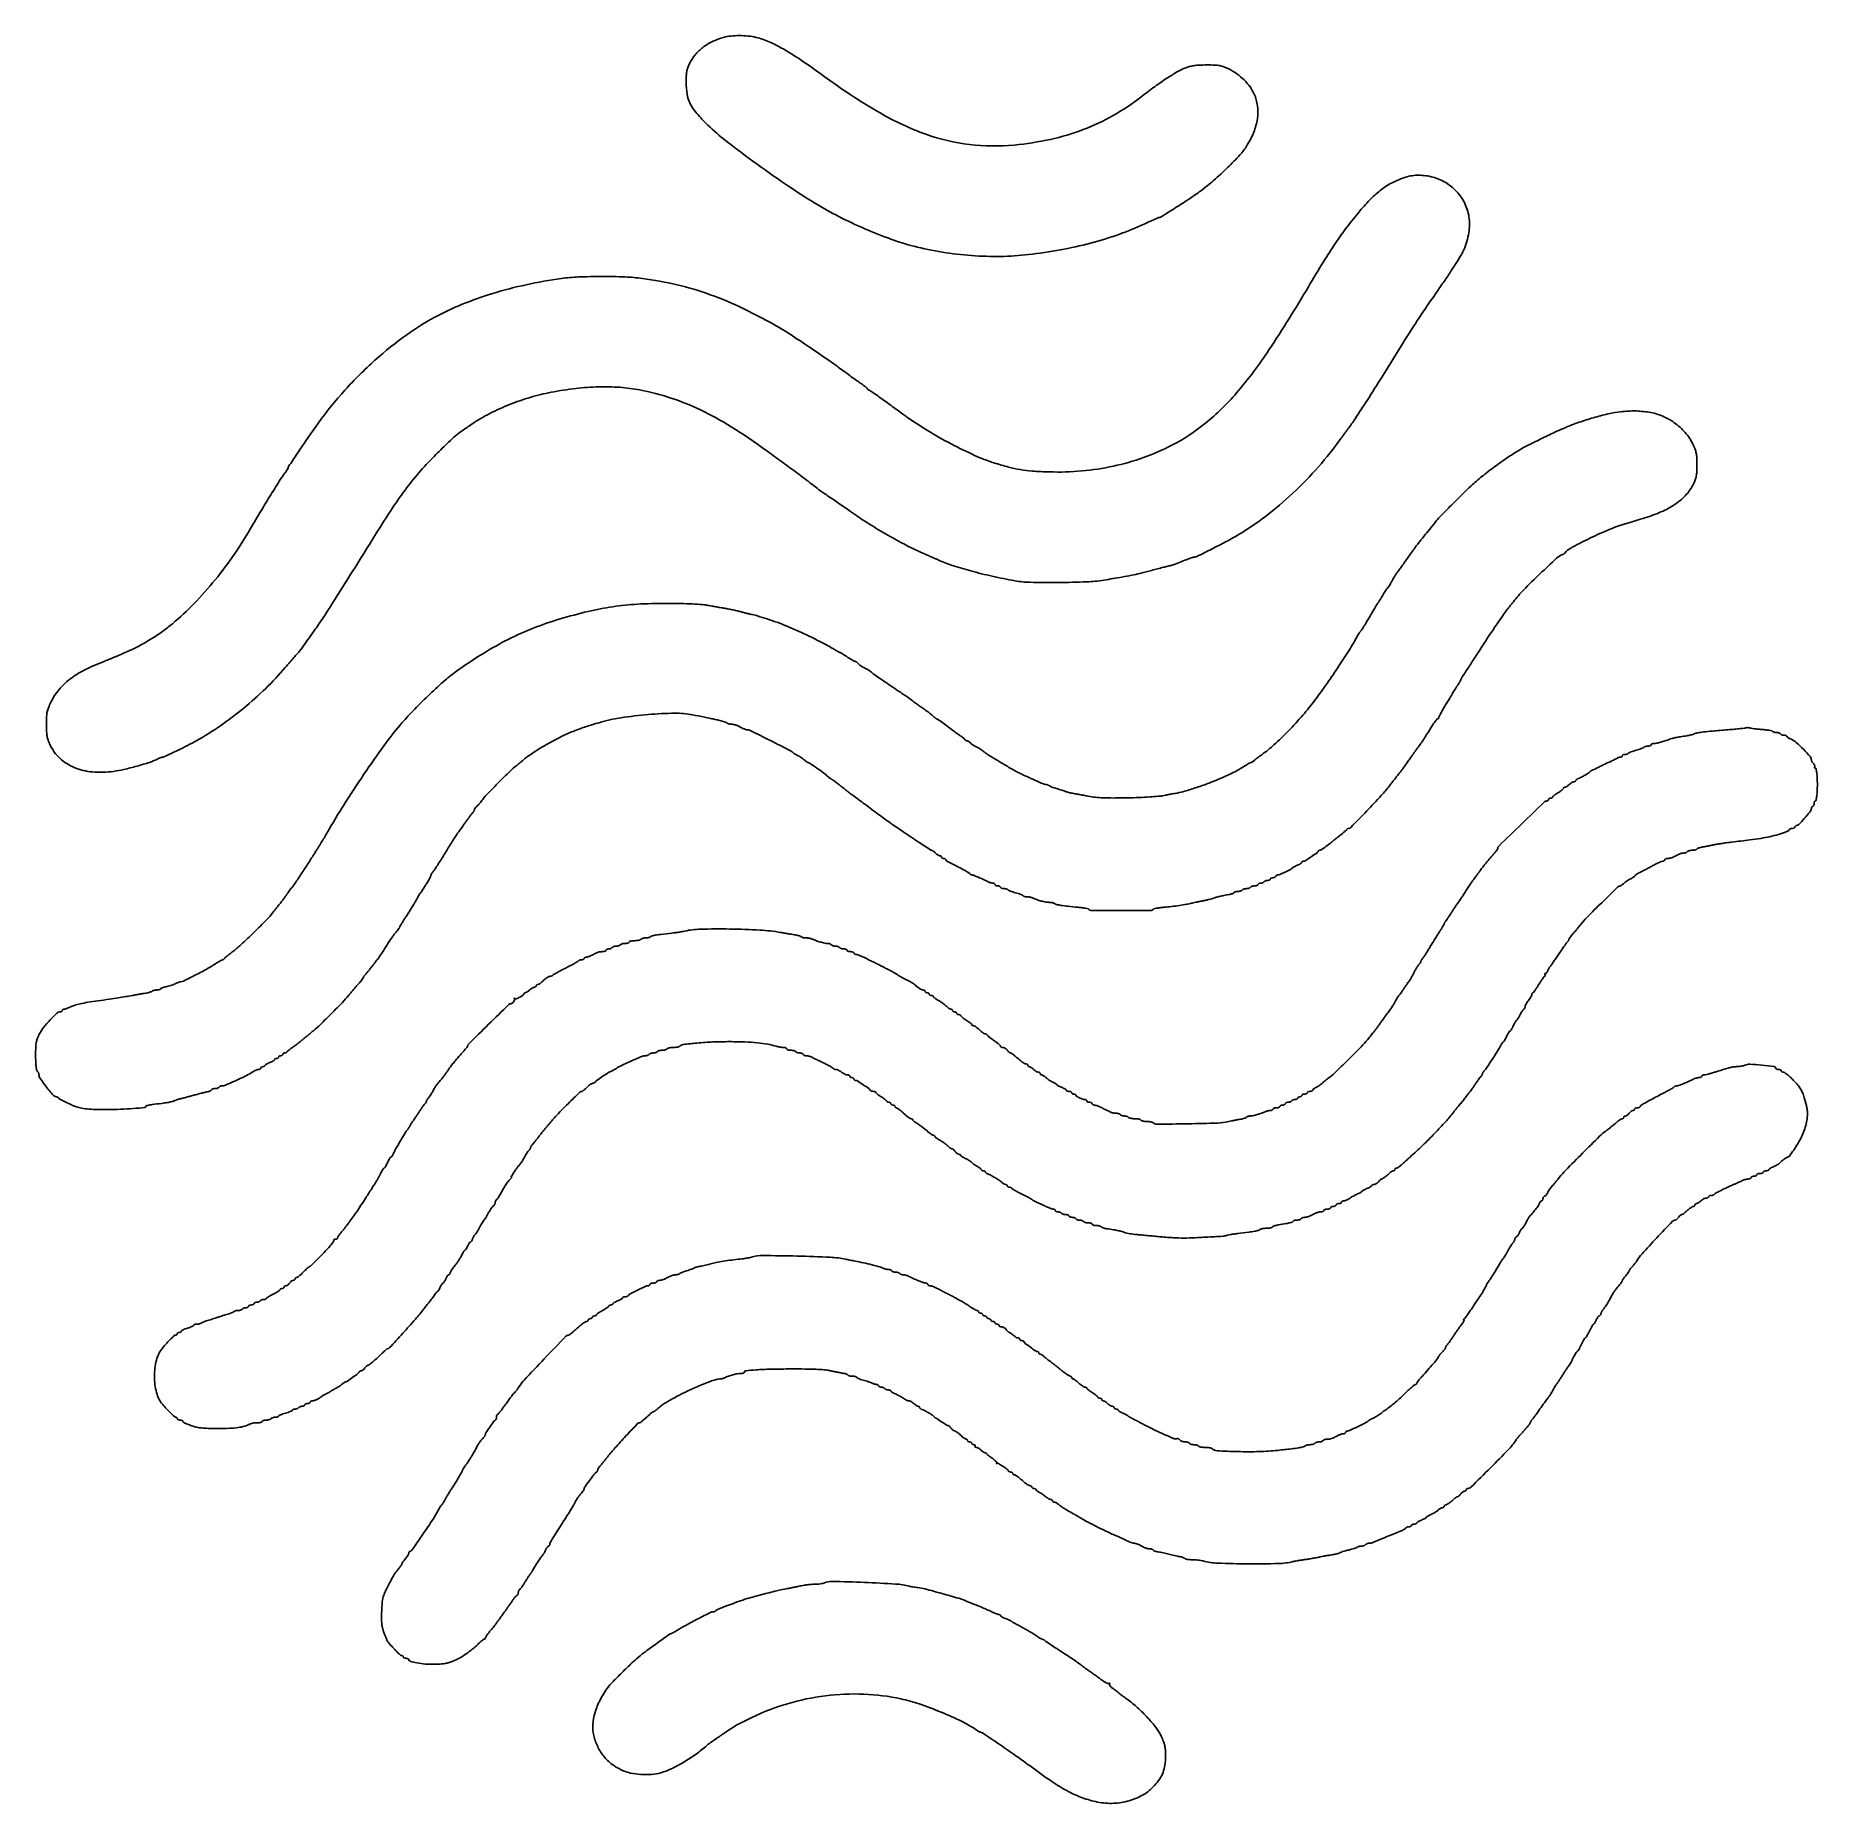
# Model space of a CAD drawing. Extents: x 128 to 1428, y 168 to 1459.
import ezdxf

# ---------------------------------------------------------------- set-up
doc = ezdxf.new("R2010")
doc.units = 0

msp = doc.modelspace()

# ---------------------------------------------------------------- linework, layer by layer
for points in [[(629.812901, 1457.530239, 0.04416), (621.668105, 1454.492184, 0.053121), (614.70981, 1450.212339, 0.055828), (609.088108, 1444.770846, 0.058197), (604.899596, 1438.291708, 0.030238), (603.691993, 1435.412727, 0.041484), (602.987158, 1432.695335, 0.031817), (602.63217, 1429.398221, 0.010359), (602.519864, 1424.5, 0.041871), (603.203192, 1416.132656, 0.072063), (605.325752, 1409.484811, 0.06092), (609.528728, 1402.993818, 0.022376), (616.914873, 1394.921786, 0.029766), (629.838577, 1383.460873, 0.008368), (651.323188, 1367.154198, 0.008714), (675.170826, 1350.306117, 0.012354), (697, 1336.223845, 0.01962), (713.86908, 1326.810362, 0.015009), (732.98828, 1317.815546, 0.015244), (752.064935, 1310.212969, 0.024702), (768.744892, 1305.064985, 0.022435), (789.583796, 1300.729903, 0.02185), (810.911759, 1298.232834, 0.022126), (832.095052, 1297.626556, 0.024624), (852.5, 1298.952054, 0.017045), (875.678417, 1302.412269, 0.01883), (897.800952, 1307.357759, 0.019797), (918.365602, 1313.655624, 0.02472), (936.862595, 1321.176769, -0.001216), (940.860503, 1323.025761, -0.001946), (944.284629, 1324.583176, -0.000361), (947.31162, 1325.943145, -0.105776), (947.577366, 1326, 0.141264), (949.220977, 1326.473823, 0.001237), (960.328645, 1333.496984, 0.004775), (970.756277, 1340.267038, 0.012831), (978, 1345.341165, 0.020147), (987.636682, 1353.086282, 0.014295), (997.824008, 1362.498598, 0.014005), (1006.760178, 1371.745289, 0.044282), (1011.980653, 1378.586793, 0.046607), (1016.960603, 1388.38678, 0.059652), (1019.539864, 1398.167352, 0.065048), (1019.622187, 1407.558433, 0.07418), (1017.232918, 1416.217228, 0.053944), (1014.237082, 1421.38812, 0.038823), (1009.88246, 1426.44928, 0.037984), (1004.666481, 1430.903221, 0.044356), (999.08912, 1434.26293, 0.017188), (994.979324, 1436.094034, 0.049075), (991.980212, 1436.978239, 0.039851), (988.538575, 1437.354759, 0.008445), (982.5, 1437.429754, 0.009877), (977.157085, 1437.300305, 0.025738), (973.330957, 1436.93402, 0.031979), (970.077662, 1436.237734, 0.025029), (966.654952, 1435.085112, 0.037946), (961.054433, 1432.374689, 0.013497), (953.485233, 1427.696592, 0.011936), (944.590913, 1421.553446, 0.007966), (934.692665, 1414.118202, -0.036041), (914.195453, 1400.44964, -0.038369), (892.3614, 1390.187168, -0.037047), (868.528911, 1383.11111, -0.02961), (842.051889, 1378.964395, -0.054414), (809.325657, 1379.375817, -0.054978), (777.577705, 1386.847513, -0.046605), (744.05192, 1402.390952, -0.024856), (705.713881, 1427.34323, 0.006275), (686.782613, 1440.69118, 0.019186), (673.499416, 1449.078545, 0.028054), (663.029304, 1454.380512, 0.045288), (653.558771, 1457.541437, 0.032776), (647.734175, 1458.517869, 0.025265), (641.298129, 1458.840245, 0.02571), (635.049553, 1458.515774, 0.041391)], [(1126.5, 1355.125248, 0.037815), (1117.878725, 1351.383258, 0.040506), (1110.126967, 1346.457558, 0.036044), (1102.562672, 1339.835344, 0.021169), (1094.473128, 1330.927971, 0.011481), (1085.083601, 1319.125542, 0.013009), (1076.642593, 1307.377825, 0.010974), (1067.742052, 1293.645987, 0.005132), (1056.793737, 1275.5, -0.012501), (1027.997214, 1229.324447, -0.032062), (1004.281518, 1197.914562, -0.043286), (981.73877, 1175.903807, -0.052997), (957.136645, 1159.748471, -0.033121), (936.373759, 1150.750609, -0.032155), (914.399889, 1144.469329, -0.031584), (891.417778, 1140.972579, -0.029505), (867.64569, 1140.286499, -0.009354), (855.27888, 1140.891061, -0.023726), (846.345817, 1141.922894, -0.025321), (837.892254, 1143.751881, -0.012052), (827.215819, 1146.912377, -0.028574), (813.090958, 1152.375305, -0.014693), (796.049986, 1160.724111, -0.014451), (778.758786, 1170.483428, -0.019374), (763.717544, 1180.369878, -0.001522), (760.783018, 1182.479384, -0.000517), (756.529648, 1185.563339, -0.000514), (751.837775, 1188.980018, -0.000592), (747.368155, 1192.25, 0.003796), (743.253131, 1195.220264, 0.005827), (739.640703, 1197.723438, 0.002255), (736.516351, 1199.814478, 0.147377), (735.900611, 1200, -0.083706), (735.556669, 1200.057986, -0.09296), (735.264554, 1200.22502, -0.100536), (735.069212, 1200.473838, -0.116822), (735, 1200.766025, 0.21135), (734.808617, 1201.198565, 0.010415), (733.604687, 1202.247756, 0.015353), (732.070081, 1203.451845, 0.010347), (730.25, 1204.73452, -0.005937), (727.795644, 1206.431993, -0.001789), (724.104688, 1209.069957, -0.001793), (719.98551, 1212.058783, -0.001947), (716, 1214.996368, 0.008347), (706.374025, 1221.90297, 0.002924), (692.319715, 1231.514533, 0.002549), (678.452806, 1240.776805, 0.014931), (671, 1245.386533, 0.018337), (644.585401, 1259.387631, 0.026266), (620.15837, 1269.663661, 0.02796), (596.03407, 1276.856947, 0.025691), (570.568103, 1281.556964, 0.023023), (557.818978, 1282.644525, 0.010047), (540.836031, 1282.966699, 0.010021), (523.91648, 1282.608516, 0.024032), (511.424069, 1281.490438, 0.018863), (485.752841, 1276.950497, 0.021043), (461.429873, 1270.614203, 0.022171), (438.996479, 1262.646937, 0.027648), (419, 1253.211623, 0.034959), (395.720973, 1238.420045, 0.027018), (372.529729, 1219.281107, 0.026245), (350.790615, 1197.055655, 0.02748), (331.853025, 1173, 0.002753), (325.222077, 1163.440673, 0.002645), (318.607057, 1153.680986, 0.000394), (312.239229, 1144.161918, 0.148272), (312, 1143.372927, -0.139422), (311.887449, 1142.977137, -0.004656), (311.007631, 1141.584434, -0.008511), (309.91618, 1139.953473, -0.00579), (308.621723, 1138.133977, 0.017557), (305.488501, 1133.502955, 0.001716), (298.357322, 1122.03415, 0.002373), (291.150814, 1110.230046, 0.005887), (286.017039, 1101.5, -0.019661), (273.001018, 1080.699217, -0.020933), (258.644832, 1061.429935, -0.021776), (243.344792, 1044.185273, -0.02634), (227.5, 1029.457796, -0.018277), (220.392924, 1023.945935, -0.01569), (212.537816, 1018.666864, -0.015765), (204.413903, 1013.919806, -0.019079), (196.5, 1010.007367, 0.000117), (193.67335, 1008.740924, 0.000134), (190.96875, 1007.527531, 0.000121), (188.673253, 1006.49627, 0.000757), (187.5, 1005.966702, -0.009388), (186.29025, 1005.445604, -0.001304), (183.759003, 1004.418867, -0.001493), (180.754754, 1003.219798, -0.001266), (177.5732, 1001.970268, 0.023549), (163.080864, 995.519383, 0.047087), (152.464234, 988.863524, 0.057077), (144.657319, 981.321847, 0.057823), (138.796871, 972.241422, 0.016486), (136.927259, 968.10652, 0.047817), (136.01228, 965.107404, 0.040691), (135.608157, 961.73362, 0.00947), (135.5, 956.023498, 0.009456), (135.601756, 950.643719, 0.033549), (135.962878, 947.213732, 0.043232), (136.724335, 944.332563, 0.024553), (138.109366, 941, 0.09525), (145.307802, 931.187274, 0.088263), (155.812156, 924.426294, 0.07835), (169.129494, 921.175257, 0.055876), (184.5, 921.614644, 0.022642), (191.904812, 923.004138, 0.010099), (201.517861, 925.468621, 0.009396), (210.711165, 928.211541, 0.038518), (216.098601, 930.399302, -0.009462), (217.387782, 931.012244, -0.011823), (218.607661, 931.529795, -0.010119), (219.643017, 931.916396, -0.084483), (220.134284, 932, 0.111273), (221.775043, 932.369722, 0.001914), (230.107299, 936.36486, 0.005494), (238.409118, 940.497789, 0.009464), (245.2151, 944.144029, 0.024037), (262.439864, 954.914841, 0.020662), (279.474453, 967.81642, 0.02049), (295.54116, 982.209143, 0.022467), (309.866287, 997.451052, -0.000735), (313.214131, 1001.33859, -0.001128), (316.126427, 1004.694997, -0.000365), (318.657081, 1007.594028, -0.032385), (319.061218, 1008, 0.056382), (320.251112, 1009.315689, 0.000582), (327.508143, 1019.450298, 0.001966), (334.19679, 1028.892423, 0.008778), (338, 1034.513544, 0.003621), (343.155102, 1042.555407, 0.000402), (354.776741, 1061.010127, 0.000535), (366.745813, 1080.095803, 0.001228), (375.708405, 1094.5, -0.007507), (388.200004, 1114.024927, -0.015616), (398.632161, 1128.780789, -0.018534), (408.689661, 1141.124519, -0.01716), (419.886136, 1153.02153, -0.002949), (429.116935, 1162.071531, -0.016814), (434.20851, 1166.683238, -0.022329), (438.971121, 1170.362062, -0.007788), (446.13502, 1175.236707, -0.026649), (459.246405, 1182.894624, -0.023591), (473.633984, 1189.461112, -0.02335), (488.73931, 1194.707721, -0.024646), (504, 1198.415181, -0.017839), (521.961973, 1201.191773, -0.022816), (538.657605, 1202.397102, -0.02466), (554.196601, 1202.041755, -0.029673), (568.680362, 1200.126066, -0.031578), (591.329909, 1194.246926, -0.032018), (612.950941, 1185.583248, -0.028388), (635.424775, 1173.250558, -0.016903), (660.753194, 1156.201698, -0.002193), (671.325612, 1148.482821, -0.001485), (683.309573, 1139.597499, -0.001198), (694.302873, 1131.354907, -0.008717), (699.5, 1127.29475, 0.018389), (700.223275, 1126.7519, 0.000698), (702.996875, 1124.831159, 0.001255), (706.287716, 1122.571186, 0.000883), (710, 1120.045075, -0.001138), (714.076625, 1117.268002, -0.000901), (718.471875, 1114.247568, -0.00091), (722.540022, 1111.430176, -0.002271), (725.5, 1109.352257, 0.015019), (736.385556, 1102.117635, 0.009013), (749.710808, 1094.156971, 0.00903), (763.073454, 1086.814729, 0.017739), (774, 1081.551509, -0.000405), (777.553928, 1079.988963, -0.000373), (781.203316, 1078.377666, -0.000372), (784.453469, 1076.936848, -0.001239), (786.585757, 1075.983354, 0.027182), (796.723176, 1072.067443, 0.012261), (810.387683, 1067.993453, 0.011394), (826.046366, 1064.120926, 0.010111), (842.5, 1060.795296, 0.039502), (853.567972, 1059.682008, 0.007187), (874.202701, 1059.53937, 0.007683), (894.942389, 1060.012857, 0.031208), (907.5, 1061.280275, 0.001391), (920.706541, 1063.48975, 0.007669), (927.799707, 1064.808988, 0.011086), (933.654699, 1066.126857, 0.005147), (941.197087, 1068.083791, -0.001296), (945.708156, 1069.291389, -0.001605), (949.914144, 1070.391209, -0.001312), (953.451891, 1071.294274, -0.012012), (955, 1071.6458, 0.012981), (956.102951, 1071.898495, 0.00865), (957.353125, 1072.242449, 0.008711), (958.55509, 1072.618482, 0.016837), (959.5, 1072.968008, -0.003363), (964.410291, 1074.9363, -0.005295), (968.655116, 1076.553103, -0.002918), (972.200703, 1077.837297, -0.085624), (973.143842, 1078, 0.114885), (975.294036, 1078.500657, 0.001968), (986.181891, 1083.914963, 0.005656), (996.855194, 1089.427141, 0.011309), (1005.141061, 1094.068946, 0.030229), (1025.42022, 1107.75597, 0.024546), (1045.429047, 1124.719697, 0.024043), (1064.131176, 1143.990787, 0.025541), (1080.5, 1164.598082, -0.002807), (1081.490225, 1165.968217, -0.001131), (1082.857474, 1167.828975, -0.001119), (1084.338813, 1169.826113, -0.001417), (1085.716931, 1171.664524, 0.015719), (1090.90264, 1179.010999, 0.003108), (1099.69446, 1192.518189, 0.002986), (1110.557107, 1209.660256, 0.001828), (1123.173273, 1230, -0.00327), (1130.529989, 1241.784462, -0.004819), (1137.156704, 1252.026909, -0.004239), (1144.577486, 1263.053491, -0.001874), (1154.558575, 1277.5, 0.005385), (1159.809368, 1285.215237, 0.006213), (1164.643588, 1292.685178, 0.005611), (1168.585389, 1299.103966, 0.03577), (1170.308652, 1302.513373, 0.056701), (1173.914452, 1314.903342, 0.078958), (1174.056661, 1326.43324, 0.084179), (1170.671571, 1336.8849, 0.074898), (1163.929909, 1346.117711, 0.07273), (1155.948419, 1352.127248, 0.066099), (1146.320064, 1355.841433, 0.066609), (1136.128937, 1356.896284, 0.076154)], [(1282.747161, 1183.95093, 0.030709), (1275.366002, 1182.628331, 0.010732), (1264.9377, 1179.852331, 0.010971), (1254.308, 1176.52256, 0.021247), (1246, 1173.319311, -0.001295), (1244.513376, 1172.676892, -0.0011), (1242.940625, 1172.006177, -0.001109), (1241.505944, 1171.40182, -0.003129), (1240.5, 1170.988072, 0.016879), (1236.685786, 1169.295226, 0.001269), (1226.501821, 1164.325468, 0.001332), (1216.379975, 1159.320657, 0.015575), (1212.498403, 1157.235222, 0.016628), (1203.962945, 1151.914619, 0.009954), (1194.16826, 1145.06053, 0.009916), (1184.553635, 1137.746656, 0.015203), (1176.552681, 1131, 0.01195), (1171.56413, 1126.307248, 0.002117), (1162.466677, 1117.253559, 0.001405), (1153.218792, 1107.919589, 0.02593), (1150.455244, 1104.807241, -0.000492), (1146.086663, 1099.352116, -0.000812), (1142.383459, 1094.752495, -0.000858), (1139.433564, 1091.113483, -0.004109), (1137.730374, 1089.054565, 0.014967), (1136.586865, 1087.609446, 0.002622), (1134.530907, 1084.814573, 0.002842), (1132.154512, 1081.509017, 0.002548), (1129.727132, 1078.054565, -0.001801), (1127.330222, 1074.632617, -0.002151), (1125.045721, 1071.425403, -0.001854), (1123.098243, 1068.737164, -0.014076), (1122.140448, 1067.5, 0.013249), (1121.432609, 1066.588817, 0.008585), (1120.660557, 1065.5, 0.008632), (1119.942582, 1064.409752, 0.016153), (1119.406128, 1063.5, -0.002031), (1117.657539, 1060.333557, -0.005708), (1116.39979, 1058.136994, -0.005819), (1115.465848, 1056.589779, -0.058437), (1114.997188, 1056, 0.055087), (1113.599106, 1054.264523, 0.003135), (1109.931346, 1048.437773, 0.004108), (1105.203881, 1040.680501, 0.001805), (1099.066033, 1030.335597, -0.004581), (1097.700898, 1028.063605, -0.006473), (1096.440545, 1026.067332, -0.003927), (1095.34849, 1024.414799, -0.086755), (1094.950367, 1024, 0.085543), (1094.579605, 1023.615564, 0.007373), (1093.827222, 1022.471875, 0.009552), (1092.970574, 1021.068455, 0.007267), (1092.084172, 1019.5, -0.015098), (1086.732709, 1010.367699, -0.006664), (1079.139814, 998.614503, -0.00639), (1070.441058, 985.891004, -0.00668), (1061.545362, 973.582762, -0.019045), (1052.713668, 962.600266, -0.01422), (1042.191379, 951.163944, -0.01441), (1031.670398, 940.967332, -0.032334), (1023, 934.009102, 0.006844), (1021.517924, 932.93908, 0.005564), (1019.958673, 931.753392, 0.005625), (1018.546354, 930.628685, 0.014558), (1017.561439, 929.777179, -0.020729), (1016.754615, 929.096854, -0.024186), (1015.933458, 928.522046, -0.024178), (1015.202428, 928.109275, -0.116946), (1014.741614, 928, 0.118307), (1014.202682, 927.870671, 0.009296), (1012.891295, 927.171819, 0.012238), (1011.345537, 926.260531, 0.009052), (1009.680175, 925.180659, -0.01728), (1006.552167, 923.224703, -0.014447), (1003.106386, 921.362937, -0.009743), (998.476593, 919.143652, -0.002824), (991.25, 915.90034, -0.015722), (983.445722, 912.739978, -0.009754), (974.105597, 909.500841, -0.009252), (965.237921, 906.798433, -0.033946), (959.5, 905.578811, 0.00774), (957.612114, 905.279854, 0.003747), (955.20625, 904.842001, 0.003715), (952.706249, 904.348364, 0.005335), (950.5, 903.87109, -0.035933), (947.449085, 903.40412, -0.00479), (940.946875, 902.945178, -0.005523), (933.215466, 902.559519, -0.004615), (925, 902.316561, -0.003915), (914.313275, 902.182924, -0.011536), (906.96514, 902.318117, -0.016209), (901.244369, 902.741544, -0.020515), (896, 903.519782, 0.000751), (892.525772, 904.176577, 0.000795), (889.115625, 904.810341, 0.000757), (886.176412, 905.347145, 0.003642), (884.5, 905.638098, -0.013258), (883.205053, 905.888586, -0.009946), (881.79375, 906.230192, -0.010072), (880.477626, 906.605116, -0.022635), (879.5, 906.954159, 0.014555), (878.436226, 907.353449, 0.00417), (876.765625, 907.910093, 0.004193), (874.869529, 908.506829, 0.004444), (873, 909.059898, -0.010408), (871.207447, 909.61353, -0.012412), (869.542812, 910.212124, -0.011221), (868.17078, 910.780056, -0.075357), (867.55, 911.17388, 0.054822), (867.093571, 911.490331, 0.035139), (866.505893, 911.757327, 0.035103), (865.885476, 911.93978, 0.054012), (865.329635, 912, -0.095277), (863.853884, 912.283786, -0.005788), (859.676823, 914.00829, -0.007296), (854.197689, 916.440046, -0.00319), (847, 919.816953, -0.010826), (844.365553, 921.144271, -0.004675), (840.9125, 923.020427, -0.004624), (837.273853, 925.085977, -0.006109), (834, 927.03853, 0.000611), (830.949023, 928.903942, 0.000669), (827.983707, 930.706562, 0.000625), (825.442804, 932.242191, 0.003347), (824.050918, 933.068375, -0.013951), (822.972356, 933.73991, -0.00885), (821.752565, 934.578877, -0.008888), (820.583295, 935.445754, -0.016225), (819.665874, 936.200141, 0.027772), (818.696531, 936.960412, 0.012586), (817.350612, 937.850716, 0.012417), (815.88001, 938.721087, 0.016628), (814.502716, 939.431687, -0.02037), (813.17476, 940.129461, -0.018103), (811.853324, 940.959287, -0.018475), (810.718983, 941.793118, -0.051857), (810.015316, 942.481546, 0.047654), (809.43133, 943.062547, 0.041341), (808.720639, 943.553954, 0.043432), (807.996277, 943.891015, 0.0874), (807.377555, 944, -0.05499), (806.850585, 944.058132, -0.074609), (806.404657, 944.230415, -0.094115), (806.105499, 944.485115, -0.171096), (806, 944.784392, 0.188017), (805.844392, 945.183578, 0.025526), (805.192187, 945.824105, 0.026502), (804.3032, 946.53179, 0.019495), (803.25, 947.222351, -0.010211), (802.015964, 947.999117, -0.006031), (800.573437, 948.973933, -0.006033), (799.156033, 949.982423, -0.010288), (798, 950.863153, 0.005083), (793.907555, 954.048861, 0.005502), (789.857031, 957.066431, 0.00165), (786.080001, 959.797113, 0.156939), (785.449533, 960, -0.15255), (785.136923, 960.09765, -0.01201), (784.424334, 960.61672, -0.015456), (783.592871, 961.295276, -0.011195), (782.708187, 962.099474, 0.022896), (781.473844, 963.169868, 0.005908), (779.386155, 964.779397, 0.006), (776.959037, 966.560093, 0.006076), (774.5, 968.274419, -0.003074), (772.164909, 969.881584, -0.0044), (770.115625, 971.337652, -0.002442), (768.40356, 972.589719, -0.065913), (768, 972.979443, 0.073324), (767.553318, 973.398254, 0.000585), (763.534375, 976.181226, 0.002113), (758.902248, 979.35196, 0.001355), (753.5, 982.995077, -0.001988), (748.037936, 986.688603, -0.002827), (743.214666, 990.018304, -0.001586), (739.167458, 992.865321, -0.041207), (738.14567, 993.72348, 0.041309), (737.381688, 994.364853, 0.01185), (736.098608, 995.227861, 0.011839), (734.599444, 996.136166, 0.012327), (733.078773, 996.959813, -0.017124), (731.56169, 997.800434, -0.016094), (730.073267, 998.759553, -0.016301), (728.809679, 999.694867, -0.052115), (728.060658, 1000.426912, 0.032471), (727.491177, 1001.028916, 0.034686), (726.860322, 1001.537905, 0.037036), (726.260968, 1001.893526, 0.115882), (725.807731, 1002, -0.116425), (725.235944, 1002.13497, -0.010238), (723.910717, 1002.831795, -0.012973), (722.350316, 1003.747124, -0.009736), (720.680175, 1004.831644, 0.005489), (718.969787, 1005.963064, 0.00603), (717.287301, 1007.021132, 0.005655), (715.828941, 1007.891374, 0.030077), (715, 1008.30887, -0.022423), (714.135783, 1008.727682, -0.003489), (712.471875, 1009.643345, -0.00388), (710.52428, 1010.752829, -0.00337), (708.5, 1011.945201, 0.015073), (703.038443, 1014.992386, 0.005272), (695.012018, 1019.051632, 0.005391), (686.674761, 1023.047144, 0.010853), (680, 1025.983276, -0.000221), (677.747654, 1026.917415, -0.000231), (675.528125, 1027.840299, -0.000222), (673.610648, 1028.639627, -0.001019), (672.5, 1029.105856, 0.018065), (668.615323, 1030.582949, 0.003715), (661.654746, 1032.888042, 0.003517), (654.67274, 1035.088696, 0.021273), (651, 1036.049061, -0.005408), (649.276933, 1036.441677, -0.00213), (646.9125, 1037.018062, -0.002107), (644.362117, 1037.662722, -0.002632), (642, 1038.283674, 0.008865), (639.411197, 1038.929827, 0.004499), (636.132812, 1039.655613, 0.004467), (632.735246, 1040.344123, 0.006654), (629.75, 1040.880253, -0.000431), (626.685996, 1041.391247, -0.000256), (623.037393, 1042.004887, -0.000256), (619.400917, 1042.62032, -0.000443), (616.377296, 1043.136384, 0.027621), (612.526064, 1043.58009, 0.004784), (605.200118, 1043.946033, 0.005189), (596.584429, 1044.204271, 0.004624), (587.627296, 1044.296866, 0.014779), (566.914724, 1043.707076, 0.022141), (548.917519, 1041.859549, 0.021878), (530.996513, 1038.407028, 0.013969), (510.5, 1032.910476, 0.020776), (490.852019, 1026.147865, 0.023529), (472.651874, 1018.018378, 0.022277), (454.481079, 1007.814349, 0.015509), (434.892718, 994.777054, 0.025369), (426.512659, 988.15181, 0.009759), (415.545443, 978.153371, 0.009804), (404.353977, 967.11861, 0.014413), (395, 956.956544, 0.020737), (383.722902, 942.830675, 0.007913), (369.164765, 922.283648, 0.007936), (354.359429, 899.917359, 0.011203), (341.940853, 879.5, -0.001494), (339.775613, 875.779297, -0.001459), (337.571171, 872.042187, -0.001437), (335.616518, 868.771967, -0.005485), (334.36965, 866.75, 0.000067), (333.291229, 865.042883, 0.000039), (332.001301, 863, 0.000039), (330.711813, 860.957106, 0.000067), (329.634781, 859.25, -0.003477), (325.295928, 852.475714, -0.00267), (320.466144, 845.135217, -0.001191), (315.84401, 838.227074, -0.040611), (314.61647, 836.687899, 0.024271), (314.020205, 835.988376, 0.004794), (313.025608, 834.673945, 0.00507), (311.896192, 833.118499, 0.004692), (310.76858, 831.5, -0.006107), (309.557028, 829.771474, -0.004483), (308.173119, 827.883423, -0.00453), (306.830853, 826.119757, -0.010036), (305.76858, 824.80527, 0.004253), (304.720629, 823.538749, 0.002204), (303.43202, 821.939776, 0.002191), (302.122299, 820.285045, 0.003329), (301, 818.834486, -0.030332), (296.251426, 813.337577, -0.005918), (286.997082, 804.075301, -0.006151), (277.492825, 795.011368, -0.026478), (271.5, 790, 0.004964), (269.176914, 788.221381, 0.007197), (267.164583, 786.601562, 0.004007), (265.503507, 785.202011, 0.11156), (265.166667, 784.75, -0.086059), (264.974673, 784.463203, -0.062715), (264.676705, 784.220312, -0.061878), (264.322979, 784.055919, -0.07802), (263.966799, 784, 0.121846), (263.426276, 783.866295, 0.007931), (261.999103, 783.085045, 0.011164), (260.316085, 782.078389, 0.008077), (258.485095, 780.88526, -0.022778), (253.076294, 777.583024, -0.006796), (244.537174, 773.039482, -0.002972), (235.602063, 768.506933, -0.116398), (233.453979, 768, 0.071747), (232.8006, 767.905758, 0.016765), (231.747175, 767.556635, 0.016947), (230.550791, 767.068429, 0.01591), (229.364307, 766.490674, -0.028465), (227.998465, 765.867484, -0.014975), (226.239828, 765.243033, -0.014851), (224.394737, 764.709388, -0.0221), (222.75, 764.362866, 0.021282), (221.313137, 764.062592, 0.032459), (220.101562, 763.669856, 0.034008), (219.219007, 763.2475, 0.270432), (219, 762.872192, -0.27234), (218.802282, 762.536117, -0.054787), (218.136086, 762.256206, -0.044041), (217.185869, 762.063313, -0.028071), (216.059017, 762, 0.02731), (214.893802, 761.936307, 0.033825), (213.824481, 761.745213, 0.036015), (212.977775, 761.467944, 0.158498), (212.581976, 761.13264, -0.159866), (212.139199, 760.759563, -0.020299), (210.948204, 760.33487, -0.022133), (209.448504, 759.939641, -0.016734), (207.772959, 759.63482, 0.003883), (205.745713, 759.319602, 0.001844), (203.139557, 758.883738, 0.001828), (200.417749, 758.407957, 0.002591), (198, 757.963271, -0.005022), (193.318129, 757.12566, -0.003384), (187.958417, 756.259494, -0.002689), (181.412896, 755.283111, -0.001289), (173, 754.096516, 0.006817), (165.724493, 752.988176, 0.014438), (160.129375, 751.890739, 0.018426), (155.832614, 750.750448, 0.041646), (152.708439, 749.504437, -0.016019), (151.455103, 748.928562, -0.01664), (150.183096, 748.441928, -0.016566), (149.058075, 748.095168, -0.066562), (148.346362, 748, 0.072631), (147.83188, 747.924869, 0.087428), (147.395494, 747.70625, 0.100491), (147.103764, 747.381344, 0.133622), (147, 747, -0.148098), (146.884512, 746.618646, -0.098909), (146.559684, 746.29375, -0.082458), (146.074105, 746.074697, -0.0649), (145.501053, 746, 0.18891), (143.003592, 745.021488, 0.016843), (138.119047, 740.184343, 0.022898), (133.411234, 734.716024, 0.048213), (130.397308, 730, 0.023888), (128.841026, 726.557147, 0.050186), (128.040471, 723.735879, 0.03647), (127.683254, 720.289957, 0.007735), (127.593152, 714.250597, 0.008165), (127.669008, 709.757418, 0.01794), (127.906229, 706.329179, 0.018767), (128.266596, 703.817287, 0.15251), (128.799403, 702.800597, -0.045635), (129.258889, 702.248599, -0.0371), (129.647325, 701.583845, -0.038449), (129.913944, 700.912014, -0.075375), (130, 700.344409, 0.152023), (130.921818, 697.382646, 0.0143), (135.477436, 691.161592, 0.012393), (140.400865, 685.140668, 0.2082), (142.666667, 684.046094, -0.057613), (143.137634, 683.972703, -0.054614), (143.588542, 683.793228, -0.058883), (143.953536, 683.540532, -0.10776), (144.166667, 683.25, 0.167484), (144.805847, 682.564041, 0.004134), (148.670749, 680.549337, 0.009685), (152.766757, 678.556125, 0.013617), (156.5, 676.949995, 0.048952), (160.129474, 675.901489, 0.021207), (165.111969, 675.194274, 0.016989), (171.476126, 674.78247, 0.008626), (179.5, 674.675021, 0.008691), (189.645013, 674.890561, 0.010973), (199.014735, 675.458763, 0.004146), (207.254849, 676.209063, 0.385478), (208, 677.031972, -0.313256), (208.230316, 677.363513, -0.020741), (209.395312, 677.743159, -0.024062), (210.929341, 678.094961, -0.015109), (212.75, 678.364735, 0.002399), (219.616483, 679.204439, 0.009412), (223.83927, 679.822399, 0.014677), (226.661313, 680.375336, 0.045824), (228.5, 680.97329, -0.013823), (229.444808, 681.348862, -0.00711), (230.646875, 681.769343, -0.007061), (231.897056, 682.167267, -0.010587), (233, 682.475914, 0.002096), (234.415336, 682.846185, 0.000406), (236.96875, 683.527865, 0.000432), (239.945292, 684.327856, 0.000399), (243, 685.154301, -0.002538), (246.07305, 685.971618, -0.002665), (249.104688, 686.744233, -0.002552), (251.727936, 687.383696, -0.011904), (253.25, 687.708419, 0.029316), (254.303215, 687.971748, 0.042211), (255.192187, 688.335076, 0.049425), (255.818026, 688.737217, 0.229111), (256, 689.113499, -0.24171), (256.174587, 689.453549, -0.068555), (256.717039, 689.73959, -0.052624), (257.506032, 689.935358, -0.034529), (258.440983, 690, 0.037634), (259.42066, 690.073842, 0.041396), (260.346475, 690.29375, 0.045439), (261.093337, 690.615492, 0.130646), (261.5, 691, -0.0888), (261.843107, 691.382848, -0.053277), (262.362977, 691.70625, -0.051182), (262.968707, 691.92583, -0.061451), (263.569915, 692, 0.101067), (266.189393, 692.534949, 0.00538), (274.019337, 695.972209, 0.008766), (281.632738, 699.574615, 0.033757), (286.15437, 702.205554, -0.024832), (287.287763, 702.89237, -0.023914), (288.497736, 703.472881, -0.024636), (289.611552, 703.879776, -0.07539), (290.40437, 704, 0.060788), (291.01454, 704.074457, 0.079411), (291.531284, 704.29375, 0.097358), (291.877247, 704.6186, 0.15696), (292, 705, -0.148195), (292.115568, 705.381354, -0.098894), (292.440625, 705.70625, -0.082425), (292.926543, 705.925306, -0.064853), (293.5, 706, 0.052256), (294.07391, 706.060145, 0.072132), (294.559375, 706.238923, 0.092083), (294.885521, 706.502939, 0.178521), (295, 706.813354, -0.231074), (295.191736, 707.206081, -0.026011), (296.028125, 707.791189, -0.027303), (297.159192, 708.414732, -0.018834), (298.5, 709, 0.018834), (299.840808, 709.585268, 0.027303), (300.971875, 710.208811, 0.026011), (301.808264, 710.793919, 0.231074), (302, 711.186646, -0.178521), (302.114479, 711.497061, -0.092083), (302.440625, 711.761077, -0.072132), (302.92609, 711.939855, -0.052256), (303.5, 712, 0.064853), (304.073457, 712.074694, 0.082425), (304.559375, 712.29375, 0.098894), (304.884432, 712.618646, 0.148195), (305, 713, -0.148195), (305.115568, 713.381354, -0.098894), (305.440625, 713.70625, -0.082425), (305.926543, 713.925306, -0.064853), (306.5, 714, 0.064853), (307.073457, 714.074694, 0.082425), (307.559375, 714.29375, 0.098894), (307.884432, 714.618646, 0.148195), (308, 715, -0.140362), (308.109202, 715.381338, -0.099913), (308.416146, 715.70625, -0.085122), (308.8752, 715.925077, -0.068857), (309.416667, 716, 0.052837), (309.98326, 716.060042, 0.055432), (310.515104, 716.237412, 0.061747), (310.935569, 716.49868, 0.125729), (311.166667, 716.808212, -0.116707), (311.494052, 717.263376, -0.007915), (312.723958, 718.297341, -0.011002), (314.251996, 719.486273, -0.008014), (316, 720.742651, 0.006474), (317.942303, 722.129631, 0.004764), (320.059375, 723.714449, 0.004815), (322.033421, 725.252079, 0.010701), (323.5, 726.469389, -0.002343), (324.926377, 727.694167, -0.00113), (326.764473, 729.250422, -0.00112), (328.688051, 730.864244, -0.001608), (330.400333, 732.284951, 0.019765), (335.555919, 736.88865, 0.004861), (343.647497, 744.863852, 0.004792), (351.568945, 752.978745, 0.020945), (356, 758.011869, -0.004677), (357.609422, 759.964523, -0.002762), (359.565584, 762.267197, -0.002763), (361.544397, 764.545039, -0.004734), (363.223266, 766.420076, 0.007378), (364.651747, 768.032546, 0.010699), (365.860676, 769.500853, 0.006589), (366.824031, 770.756985, 0.151567), (366.973266, 771.178571, -0.108357), (367.06359, 771.524718, -0.025537), (367.363559, 772.045982, -0.025121), (367.77844, 772.622867, -0.022411), (368.264382, 773.178571, 0.016832), (368.959766, 773.95611, 0.003135), (370.178654, 775.433705, 0.003356), (371.581724, 777.180277, 0.003059), (373.005535, 779, -0.000621), (374.396946, 780.796298, -0.000759), (375.702261, 782.471875, -0.000632), (376.803746, 783.877715, -0.005433), (377.303608, 784.5, 0.024128), (377.829526, 785.207322, 0.001266), (379.397405, 787.55625, 0.001997), (381.244301, 790.362675, 0.00145), (383.278106, 793.5, -0.002052), (385.327268, 796.652701, -0.002711), (387.22139, 799.506993, -0.00195), (388.830783, 801.883832, -0.026516), (389.46565, 802.715296, 0.004597), (391.231596, 804.82924, 0.016174), (392.310124, 806.235073, 0.021095), (393.140839, 807.503354, 0.012903), (394.017106, 809.062986, -0.013854), (394.747802, 810.357748, -0.003487), (396.01046, 812.424277, -0.003556), (397.487648, 814.767091, -0.00358), (398.994808, 817.08349, 0.005261), (400.583611, 819.543425, 0.003782), (402.308132, 822.322514, 0.003819), (403.909248, 824.992481, 0.008227), (405.092431, 827.077821, -0.003889), (406.072334, 828.840337, -0.00462), (407.025669, 830.488393, -0.004028), (407.853374, 831.863819, -0.029462), (408.292825, 832.494331, 0.025395), (410.129173, 835.083941, 0.006135), (412.893105, 839.554091, 0.002356), (415.732056, 844.32483, 0.13381), (416, 845.308117, -0.116946), (416.116083, 845.797638, -0.016793), (416.612161, 846.707317, -0.018303), (417.286011, 847.759921, -0.014716), (418.083951, 848.841839, 0.019986), (419.251798, 850.460746, 0.003025), (421.436711, 853.80354, 0.003387), (423.966833, 857.785055, 0.002924), (426.571202, 862, -0.001035), (431.192666, 869.543012, -0.006881), (433.5564, 873.267358, -0.009524), (435.707571, 876.42299, -0.003104), (439, 881, 0.001427), (440.449999, 883.001544, 0.001359), (441.9125, 885.044211, 0.001347), (443.195167, 886.856346, 0.004831), (444, 888.02373, -0.009631), (444.665766, 888.969837, -0.007432), (445.426562, 889.976193, -0.007523), (446.165617, 890.895304, -0.017801), (446.75, 891.551101, 0.029327), (447.228387, 892.113514, 0.030167), (447.632812, 892.722942, 0.031643), (447.9161, 893.291421, 0.100093), (448, 893.706331, -0.126715), (448.110727, 894.136227, -0.028997), (448.514063, 894.776493, -0.028189), (449.080121, 895.481535, -0.024215), (449.75, 896.156962, 0.021447), (450.592822, 896.997409, 0.007724), (451.720312, 898.261168, 0.007645), (452.914558, 899.685564, 0.009), (454, 901.071381, -0.029175), (457.874807, 905.627365, -0.00513), (465.731101, 913.674963, -0.005484), (473.789474, 921.586427, -0.023358), (478.867456, 926.026926, 0.001874), (480.622623, 927.433436, 0.002164), (482.284656, 928.787502, 0.001935), (483.683151, 929.946068, 0.01268), (484.367456, 930.547548, -0.033433), (486.342236, 932.143134, -0.005355), (490.432143, 934.95344, -0.006387), (494.835265, 937.829131, -0.011715), (498.504995, 940.04062, -0.009408), (509.226056, 945.899065, -0.020212), (517.742317, 949.917449, -0.019582), (526.721826, 953.310655, -0.008302), (539, 957.183325, -0.033554), (554.791039, 960.745186, -0.017609), (574.789454, 963.147522, -0.017116), (594.144639, 964.118241, -0.052828), (607.17371, 962.946723, -0.000417), (615.807139, 961.231983, -0.002276), (620.47103, 960.27952, -0.004026), (623.781617, 959.559849, -0.004332), (627, 958.803674, -0.011905), (628.792541, 958.32059, -0.014184), (630.457187, 957.777397, -0.012996), (631.826305, 957.246721, -0.084107), (632.45, 956.852575, 0.086654), (632.974796, 956.52463, 0.032542), (633.800548, 956.250444, 0.031048), (634.758136, 956.06285, 0.032856), (635.713569, 956, -0.035077), (636.743996, 955.927623, -0.022065), (637.931041, 955.70625, -0.022126), (639.085345, 955.383377, -0.037365), (640.013569, 955, -0.004975), (640.917851, 954.54477), (642, 954), (643.082149, 953.45523, 0.004975), (643.986431, 953, 0.021679), (644.839663, 952.615869, 0.01903), (645.760522, 952.288449, 0.019456), (646.614848, 952.056915, 0.052917), (647.236431, 951.981955, -0.112419), (649.346965, 951.469547, -0.000995), (664.131931, 944.069346, -0.00135), (678.612381, 936.736415, -0.079047), (681, 934.998406, 0.056672), (681.337389, 934.729033, 0.00674), (682.155979, 934.230451, 0.007977), (683.149976, 933.664447, 0.006469), (684.233121, 933.08846, -0.019364), (685.423555, 932.415484, -0.012675), (686.743563, 931.553295, -0.012755), (687.988816, 930.646398, -0.023769), (688.941307, 929.840054, 0.01394), (689.741282, 929.135378, 0.018308), (690.511473, 928.540516, 0.015975), (691.176118, 928.096368, 0.140195), (691.513056, 928, -0.150843), (692.632221, 927.654502, -0.00254), (698.012841, 923.942231, -0.006495), (703.021996, 920.35094, -0.031302), (705.708187, 918.099474, 0.01277), (706.598383, 917.295371, 0.017173), (707.446688, 916.61672, 0.014321), (708.176361, 916.104822, 0.146822), (708.525633, 916, -0.154068), (708.925941, 915.873651, -0.003859), (710.500411, 914.751562, -0.007938), (712.333716, 913.378656, -0.005285), (714.392725, 911.75, 0.001994), (716.620183, 909.964148, 0.00174), (718.965206, 908.112643, 0.00175), (721.09716, 906.453389, 0.00519), (722.575279, 905.335592, -0.00017), (724.371214, 904.005583, -0.00002), (728.339244, 901.064649, -0.000024), (733.055241, 897.568701, -0.00002), (738.090233, 893.835592, 0.000591), (743.023859, 890.186358, 0.000834), (747.427405, 886.94858, 0.000475), (751.152632, 884.224549, 0.011829), (752.196449, 883.5, -0.002945), (753.261065, 882.788704, -0.000109), (757.267215, 880.076563, -0.000198), (762.002552, 876.866529, -0.000139), (767.329805, 873.25, 0.00278), (772.612263, 869.704496, 0.004342), (777.203056, 866.717187, 0.001333), (781.204563, 864.177521, 0.141652), (781.818602, 864, -0.134235), (782.267517, 863.877268, -0.026784), (782.965725, 863.4125, -0.026568), (783.743129, 862.765658, -0.022035), (784.5, 862, 0.033439), (785.29186, 861.234645, 0.034148), (786.173392, 860.5875, 0.036283), (787.01364, 860.136671, 0.105367), (787.654988, 860, -0.072708), (788.168952, 859.924865, -0.087472), (788.604903, 859.70625, -0.100499), (788.896341, 859.381344, -0.133491), (789, 859, 0.148195), (789.115568, 858.618646, 0.098894), (789.440625, 858.29375, 0.082425), (789.926543, 858.074694, 0.064853), (790.5, 858, -0.047993), (791.074628, 857.944717, -0.06754), (791.561667, 857.779688, -0.087188), (791.891432, 857.536456, -0.189974), (792.007802, 857.25, 0.184654), (792.149588, 856.890424, 0.03453), (792.671958, 856.392967, 0.032845), (793.398681, 855.867235, 0.024847), (794.257802, 855.385632, -0.004379), (800.107404, 852.414226, -0.006871), (805.076918, 849.747563, -0.002928), (809.236768, 847.409239, -0.159999), (809.833333, 846.75, 0.091399), (810.029783, 846.463169, 0.062931), (810.341222, 846.220313, 0.061068), (810.714716, 846.055928, 0.073288), (811.094232, 846, -0.095846), (812.212642, 845.783622, -0.003537), (816.214544, 844.141933, -0.007191), (820.211096, 842.401352, -0.015331), (823.236431, 840.918286, 0.030387), (824.012017, 840.56662, 0.022396), (824.907397, 840.269747, 0.022785), (825.782436, 840.065038, 0.046094), (826.486431, 840, -0.064244), (827.065097, 839.925341, -0.081991), (827.555389, 839.70625, -0.098698), (827.883405, 839.381359, -0.149454), (828, 839, 0.191087), (828.151477, 838.618118, 0.088204), (828.5875, 838.29375, 0.068025), (829.234582, 838.073693, 0.048028), (830, 838, -0.048028), (830.765418, 837.926307, -0.068025), (831.4125, 837.70625, -0.088204), (831.848523, 837.381882, -0.191087), (832, 837, 0.222681), (832.179376, 836.617207, 0.076538), (832.717039, 836.29375, 0.058208), (833.50628, 836.07317, 0.039081), (834.440983, 836, -0.03036), (835.411757, 835.941, -0.036313), (836.310523, 835.76442, -0.039319), (837.025199, 835.507432, -0.149457), (837.377613, 835.198027, 0.150159), (837.812791, 834.817013, 0.012093), (839.233643, 834.221543, 0.015462), (841.000128, 833.593187, 0.011243), (843, 833, -0.011243), (844.999872, 832.406813, -0.015462), (846.766357, 831.778457, -0.012093), (848.187209, 831.182987, -0.150159), (848.622387, 830.801973, 0.149925), (848.975487, 830.492538, 0.039153), (849.693462, 830.23558, 0.036185), (850.596615, 830.058994, 0.030196), (851.572586, 830, -0.02998), (852.639399, 829.935977, -0.021617), (853.81619, 829.742309, -0.021946), (854.922917, 829.459452, -0.04345), (855.763569, 829.122756, 0.03227), (858.485841, 827.961253, 0.020316), (861.791919, 826.945305, 0.020393), (865.058631, 826.226009, 0.044016), (867.620998, 826, -0.027294), (868.831109, 825.933893, -0.028869), (870.003981, 825.736338, -0.030114), (870.986535, 825.448682, -0.10337), (871.55, 825.102426, 0.135158), (872.867482, 824.4025, 0.015769), (876.174046, 823.773032, 0.013108), (881.111011, 823.125738, 0.003779), (888.773178, 822.383304, -0.01042), (891.598808, 822.071582, -0.015269), (894.067263, 821.670058, -0.010585), (896.070142, 821.236968, -0.198315), (896.582195, 820.867005, 0.259075), (898.03724, 820.052694, 0.000804), (920, 820.01737, 0.000804), (941.96276, 820.052694, 0.259075), (943.417805, 820.867005, -0.198775), (943.92995, 821.236345, -0.010611), (945.932737, 821.665597, -0.0153), (948.40119, 822.062215, -0.010438), (951.226822, 822.368118, 0.007695), (956.827401, 822.943375, 0.006631), (962.693439, 823.716297, 0.006627), (967.972886, 824.554876, 0.020527), (971.5, 825.31338, -0.008915), (972.63394, 825.584921, -0.001765), (974.675, 826.02782, -0.001869), (977.056236, 826.526442, -0.001737), (979.5, 827.019788, 0.006106), (981.943755, 827.535397, 0.006489), (984.325, 828.100815, 0.00621), (986.361072, 828.639239, 0.029545), (987.5, 829.029371, -0.027195), (989.394361, 829.688227, -0.012244), (991.941986, 830.354638, -0.01043), (995.062598, 831.021411, -0.006427), (998.759268, 831.681834, 0.021967), (1000.047378, 831.953505, 0.026768), (1001.222615, 832.323897, 0.026948), (1002.15601, 832.732597, 0.138532), (1002.568285, 833.110488, -0.138556), (1002.941948, 833.452955, -0.043007), (1003.656248, 833.738706, -0.039279), (1004.547902, 833.934417, -0.034401), (1005.5, 834, 0.038534), (1006.457084, 834.073871, 0.041947), (1007.363811, 834.29375, 0.04604), (1008.096789, 834.615613, 0.128561), (1008.5, 835, -0.128561), (1008.903211, 835.384387, -0.04604), (1009.636189, 835.70625, -0.041947), (1010.542916, 835.926129, -0.038534), (1011.5, 836, 0.038534), (1012.457084, 836.073871, 0.041947), (1013.363811, 836.29375, 0.04604), (1014.096789, 836.615613, 0.128561), (1014.5, 837, -0.130646), (1014.906663, 837.384508, -0.045439), (1015.653525, 837.70625, -0.041396), (1016.57934, 837.926158, -0.037634), (1017.559017, 838, 0.039081), (1018.49372, 838.07317, 0.058208), (1019.282961, 838.29375, 0.076538), (1019.820624, 838.617207, 0.222681), (1020, 839, -0.186414), (1020.147465, 839.381787, -0.089706), (1020.570164, 839.70625, -0.069539), (1021.198222, 839.926216, -0.049547), (1021.940983, 840, 0.046881), (1022.729296, 840.074077, 0.046318), (1023.49335, 840.29375, 0.050262), (1024.123976, 840.616444, 0.111412), (1024.5, 841, -0.111412), (1024.876024, 841.383556, -0.050262), (1025.50665, 841.70625, -0.046318), (1026.270704, 841.925923, -0.046881), (1027.059017, 842, 0.049547), (1027.801778, 842.073784, 0.069539), (1028.429836, 842.29375, 0.089706), (1028.852535, 842.618213, 0.186414), (1029, 843, -0.191087), (1029.151477, 843.381882, -0.088204), (1029.5875, 843.70625, -0.068025), (1030.234582, 843.926307, -0.048028), (1031, 844, 0.048028), (1031.765418, 844.073693, 0.068025), (1032.4125, 844.29375, 0.088204), (1032.848523, 844.618118, 0.191087), (1033, 845, -0.139299), (1033.108342, 845.381338, -0.100023), (1033.412865, 845.70625, -0.085487), (1033.868319, 845.925045, -0.069431), (1034.405499, 846, 0.104012), (1035.967375, 846.328462, 0.00814), (1039.856164, 848.115889, 0.008557), (1043.670066, 850.025624, 0.094805), (1045, 851.080113, -0.083762), (1045.360634, 851.379154, -0.009108), (1046.307813, 851.90518, -0.010956), (1047.468882, 852.490329, -0.008634), (1048.75, 853.074224, 0.018274), (1049.99501, 853.670909, 0.026312), (1051.045312, 854.294903, 0.024645), (1051.82417, 854.87234, 0.224551), (1052, 855.244111, -0.140234), (1052.082467, 855.532361, -0.099926), (1052.314261, 855.777958, -0.085166), (1052.660926, 855.943364, -0.068926), (1053.069825, 856, 0.141252), (1054.519743, 856.417946, 0.006936), (1058.74594, 859.157709, 0.006924), (1062.89516, 862.01396, 0.141657), (1063.833333, 863.191788, -0.092019), (1064.033473, 863.500827, -0.06492), (1064.355246, 863.762588, -0.063116), (1064.744208, 863.939654, -0.075425), (1065.141972, 864, 0.151313), (1066.085764, 864.292308, 0.004191), (1069.639924, 866.771499, 0.008976), (1073.009278, 869.256181, 0.033021), (1075, 871, -0.027555), (1075.363921, 871.325877, -0.001249), (1076.675, 872.370374, -0.002086), (1078.239725, 873.599973, -0.001492), (1080, 874.962977, 0.006867), (1081.748044, 876.346819, 0.009476), (1083.276042, 877.639892, 0.006544), (1084.513034, 878.756637, 0.106076), (1084.833333, 879.212977, -0.082204), (1085.023952, 879.513887, -0.06356), (1085.317474, 879.768812, -0.063712), (1085.664783, 879.941292, -0.083616), (1086.013387, 880, 0.202189), (1087.75287, 880.733389, 0.001357), (1099.392564, 892.735156, 0.00543), (1109.984094, 903.957037, 0.02243), (1116, 911.08784, -0.000983), (1118.215744, 913.95515, -0.001158), (1120.325, 916.66064, -0.001013), (1122.116412, 918.937983, -0.007255), (1123, 920.023811, 0.00804), (1123.682275, 920.864942, 0.004291), (1124.5, 921.925479, 0.00427), (1125.316672, 923.023012, 0.006641), (1126, 923.984455, -0.003318), (1126.865184, 925.219063, -0.000615), (1128.474625, 927.477703, -0.00066), (1130.363351, 930.114037, -0.000601), (1132.317872, 932.827726, 0.000516), (1137.167897, 939.559166, 0.004649), (1139.261672, 942.529375, 0.007673), (1140.896105, 944.973726, 0.002761), (1143.148933, 948.5, -0.001486), (1147.259134, 954.969859, -0.011262), (1149.275528, 957.971931, -0.017387), (1150.55455, 959.658774, -0.223138), (1151.25, 959.993167, 0.134146), (1151.53603, 960.07412, 0.099403), (1151.779687, 960.296897, 0.086381), (1151.943678, 960.628186, 0.071952), (1152, 961.017547, -0.122224), (1152.167917, 961.694207, -0.004226), (1153.46875, 964.104301, -0.007678), (1155.084214, 966.934011, -0.005264), (1157, 970.096753, 0.001926), (1158.916665, 973.213797, 0.003056), (1160.53125, 975.899182, 0.00071), (1161.926673, 978.260147, 0.133888), (1162, 978.529075, -0.138002), (1162.072042, 978.78512, -0.002144), (1162.88125, 980.096619, -0.005528), (1163.850236, 981.61445, -0.00361), (1165, 983.344893, 0.006265), (1166.149397, 985.094867, 0.009022), (1167.11875, 986.673891, 0.005416), (1167.890639, 988.016732, 0.128416), (1168, 988.435517, -0.117858), (1168.092159, 988.821058, -0.011039), (1168.555698, 989.687297, -0.013682), (1169.167225, 990.705662, -0.01034), (1169.891739, 991.790493, 0.00681), (1170.997955, 993.4218, 0.000981), (1173.205151, 996.788457, 0.001113), (1175.799011, 1000.781259, 0.000951), (1178.514953, 1005, -0.001112), (1181.37638, 1009.441579, -0.000954), (1184.407862, 1014.104687, -0.00096), (1187.177822, 1018.33003, -0.002756), (1189.123213, 1021.25, -0.000556), (1194.61066, 1029.369402, -0.001572), (1198.467697, 1035.024364, -0.000736), (1201.408905, 1039.294115, -0.045603), (1201.998434, 1040, 0.025669), (1202.33265, 1040.369251, 0.000959), (1203.513085, 1041.821875, 0.001735), (1204.900454, 1043.548068, 0.001219), (1206.450365, 1045.5, -0.02612), (1213.930494, 1054.013311, -0.008584), (1225.784386, 1065.751932, -0.004957), (1238.036873, 1077.245063, -0.098867), (1242.402063, 1079.899944, 0.032458), (1242.859081, 1080.100878, 0.025756), (1243.324356, 1080.373876, 0.026423), (1243.730678, 1080.673225, 0.057229), (1244, 1080.951707, -0.105512), (1248.404649, 1084.708661, -0.009905), (1261.125714, 1091.269265, -0.013783), (1274.885491, 1097.559438, -0.02501), (1286.5, 1101.814932, -0.000038), (1289.872419, 1102.862281, -0.000017), (1294.323638, 1104.244126, -0.000017), (1299.038426, 1105.707444, -0.000023), (1303.303876, 1107.030932, 0.029244), (1315.732242, 1111.698895, 0.04947), (1325.394736, 1117.187945, 0.057888), (1332.691035, 1123.732296, 0.064526), (1337.988177, 1131.556214, 0.028047), (1339.289848, 1134.549465, 0.044791), (1340.018729, 1137.239559, 0.034312), (1340.365693, 1140.485799, 0.010074), (1340.454621, 1145.5, 0.010659), (1340.332093, 1150.661948, 0.036805), (1339.936386, 1153.982023, 0.043989), (1339.099212, 1156.892007, 0.020458), (1337.535534, 1160.5, 0.06732), (1331.877586, 1169.055286, 0.059096), (1323.918846, 1176.235227, 0.058556), (1314.42294, 1181.410117, 0.063523), (1304.242184, 1184.065195, 0.012829), (1298.782685, 1184.627204, 0.020563), (1294.102589, 1184.79484, 0.018835), (1289.143393, 1184.581558, 0.008815)], [(1376.5, 953.422724, -0.071636), (1375.743854, 953.226748, -0.001714), (1372.121875, 952.837188, -0.003724), (1367.862352, 952.425872, -0.002518), (1363, 952.017541, 0.002035), (1351.833346, 951.090641, 0.008817), (1345.219269, 950.396808, 0.013506), (1340.929425, 949.752132, 0.060261), (1338.5, 949.009798, -0.030114), (1337.490781, 948.633704, -0.0118), (1336.059375, 948.233066, -0.01163), (1334.486604, 947.871359, -0.014206), (1333, 947.609465, 0.004165), (1328.399128, 946.893861, 0.009442), (1324.93523, 946.258118, 0.012156), (1322.322955, 945.661037, 0.03216), (1320.5, 945.070424, -0.013318), (1317.191602, 943.859097, -0.014876), (1313.942388, 942.873213, -0.015466), (1311.097795, 942.195414, -0.05079), (1309.179002, 942, 0.043943), (1308.344865, 941.926549, 0.063734), (1307.640082, 941.70625, 0.083503), (1307.163246, 941.382214, 0.204612), (1307, 941, -0.222681), (1306.820624, 940.617207, -0.076538), (1306.282961, 940.29375, -0.058208), (1305.49372, 940.07317, -0.039081), (1304.559017, 940, 0.03036), (1303.588243, 939.941, 0.036313), (1302.689477, 939.76442, 0.039319), (1301.974801, 939.507432, 0.149457), (1301.622387, 939.198027, -0.150159), (1301.187209, 938.817013, -0.012093), (1299.766357, 938.221543, -0.015462), (1297.999872, 937.593187, -0.011243), (1296, 937, 0.011243), (1294.000128, 936.406813, 0.015462), (1292.233643, 935.778457, 0.012093), (1290.812791, 935.182987, 0.150159), (1290.377613, 934.801973, -0.129919), (1290.052448, 934.493642, -0.04565), (1289.457398, 934.23558, -0.041588), (1288.720295, 934.059227, -0.037945), (1287.940983, 934, 0.049547), (1287.198222, 933.926216, 0.069539), (1286.570164, 933.70625, 0.089706), (1286.147465, 933.381787, 0.186414), (1286, 933, -0.114881), (1285.911185, 932.61855, -0.100397), (1285.66033, 932.29375, -0.093563), (1285.285244, 932.075767, -0.085171), (1284.843678, 932, 0.110698), (1283.246388, 931.641979, 0.001256), (1273.288235, 926.911116, 0.001351), (1263.398332, 922.149318, 0.101711), (1262, 921.077118, -0.074711), (1260.932488, 920.163769, -0.008922), (1258.260082, 918.559165, -0.010745), (1255.514854, 917.054423, -0.043231), (1253.75, 916.321721, 0.042985), (1253.080385, 916.044108, 0.052305), (1252.514062, 915.670274, 0.061039), (1252.125234, 915.261919, 0.161118), (1252, 914.883369, -0.14676), (1251.898945, 914.546497, -0.099107), (1251.614765, 914.25949, -0.082919), (1251.189909, 914.066019, -0.065558), (1250.688561, 914, 0.101307), (1250.04033, 913.867297, 0.030131), (1249.131751, 913.4125, 0.028874), (1248.148584, 912.765446, 0.027562), (1247.230375, 912, -0.022119), (1246.332056, 911.234417, -0.025343), (1245.408201, 910.5875, -0.025667), (1244.57961, 910.12523, -0.114892), (1244.041813, 910, 0.071661), (1243.643685, 909.942645, 0.086856), (1243.306033, 909.775595, 0.100374), (1243.0803, 909.527387, 0.135299), (1243, 909.236068, -0.211107), (1242.817011, 908.821981, -0.014594), (1241.825, 907.970351, -0.018771), (1240.532517, 907.00265, -0.012892), (1239, 906, 0.012892), (1237.467483, 904.99735, 0.018771), (1236.175, 904.029649, 0.014594), (1235.182989, 903.178019, 0.211107), (1235, 902.763932, -0.188211), (1234.88617, 902.472246, -0.089136), (1234.559375, 902.224405, -0.068955), (1234.07403, 902.056339, -0.048956), (1233.5, 902, 0.064853), (1232.926543, 901.925306, 0.082425), (1232.440625, 901.70625, 0.098894), (1232.115568, 901.381354, 0.148195), (1232, 901, -0.088226), (1231.932099, 900.618185, -0.09473), (1231.73723, 900.29375, -0.100021), (1231.446719, 900.076715, -0.111016), (1231.105464, 900, 0.193353), (1229.041231, 899.170748, 0.000941), (1212.418882, 883.185358, 0.00091), (1195.83127, 867.114751, 0.202556), (1195, 865.14699, -0.1608), (1194.864198, 864.735639, -0.005523), (1193.826886, 863.367682, -0.009852), (1192.536677, 861.770684, -0.006664), (1191.006419, 859.999556, 0.001758), (1187.976677, 856.561685, 0.010043), (1186.411381, 854.698683, 0.009066), (1184.859772, 852.701774, 0.001263), (1181.731995, 848.5, -0.000511), (1180.256908, 846.512168, -0.000643), (1178.887036, 844.675, -0.000511), (1177.734145, 843.136252, -0.005141), (1177.246113, 842.5, 0.018279), (1176.735514, 841.796818, 0.000925), (1175.161228, 839.44375, 0.001481), (1173.303135, 836.637356, 0.001072), (1171.248872, 833.5, -0.001094), (1169.194408, 830.362646, -0.001511), (1167.335697, 827.55625, -0.000945), (1165.760713, 825.203437, -0.018637), (1165.248842, 824.5, 0.017924), (1164.780598, 823.858441, 0.001911), (1163.752061, 822.325, 0.002354), (1162.542369, 820.487799, 0.00189), (1161.257571, 818.5, -0.003256), (1159.955258, 816.497121, -0.003808), (1158.692581, 814.613961, -0.003371), (1157.602621, 813.037794, -0.023149), (1157.026297, 812.292206, 0.023105), (1156.633469, 811.784099, 0.025242), (1156.301475, 811.256272, 0.025804), (1156.065787, 810.779838, 0.102303), (1156, 810.461674, -0.128009), (1155.891919, 810.046432, -0.003976), (1155.014085, 808.503334, -0.007544), (1153.929744, 806.695449, -0.005126), (1152.643694, 804.669468, 0.003346), (1151.080415, 802.226017, 0.001663), (1149.130031, 799.109156, 0.001651), (1147.13018, 795.865637, 0.002425), (1145.395396, 793, -0.004772), (1143.8135, 790.414393, -0.005782), (1142.278988, 788.021205, -0.004942), (1140.946172, 786.037534, -0.039222), (1140.251701, 785.178571, 0.029228), (1139.772663, 784.609684, 0.029992), (1139.367687, 783.993527, 0.03144), (1139.084018, 783.419011, 0.099269), (1139, 783, -0.107722), (1138.907842, 782.577203, -0.031267), (1138.590963, 781.985605, -0.029862), (1138.140463, 781.346454, -0.027938), (1137.607532, 780.750389, 0.05066), (1136.90458, 779.888476, 0.009599), (1135.819615, 778.172202, 0.010162), (1134.627036, 776.109524, 0.009171), (1133.476387, 773.928961, -0.005036), (1132.381999, 771.812802, -0.007069), (1131.359581, 769.947882, -0.00444), (1130.46767, 768.406278, -0.090259), (1130.116042, 768, 0.06313), (1129.747139, 767.617537, 0.003782), (1128.797392, 766.325, 0.005627), (1127.692281, 764.760143, 0.004122), (1126.5, 763, -0.004003), (1125.308327, 761.23985, -0.005471), (1124.205072, 759.675, -0.003657), (1123.257346, 758.381552, -0.061864), (1122.892345, 758, 0.078699), (1122.563879, 757.632765, 0.00769), (1121.932572, 756.619695, 0.009586), (1121.217632, 755.378883, 0.007448), (1120.486236, 754.003217, -0.021138), (1119.490577, 752.248147, -0.006794), (1117.869769, 749.729946, -0.006764), (1115.988043, 746.973552, -0.007523), (1114.096703, 744.366288, 0.001424), (1112.226863, 741.853729, 0.001514), (1110.409657, 739.381697, 0.001439), (1108.858363, 737.245064, 0.007009), (1108, 736.0198, -0.006395), (1107.316682, 735.04185, -0.004105), (1106.5, 733.923793, -0.004124), (1105.682287, 732.842156, -0.007713), (1105, 731.982727, 0.002938), (1104.253349, 731.060446, 0.001071), (1103.20625, 729.745628, 0.001062), (1102.067093, 728.302629, 0.001268), (1101, 726.937886, -0.027438), (1096.559722, 721.833518, -0.004018), (1086.917331, 712.063643, -0.003738), (1077.098376, 702.418796, -0.032219), (1072.419656, 698.441343, 0.005825), (1070.809007, 697.212349, 0.00565), (1069.210774, 695.933749, 0.005589), (1067.830501, 694.777698, 0.020733), (1067, 694.004221, -0.032668), (1066.232142, 693.322551, -0.014278), (1065.132812, 692.517401, -0.014059), (1063.91276, 691.725931, -0.018242), (1062.75, 691.074192, 0.022283), (1061.696866, 690.472669, 0.030191), (1060.807812, 689.832748, 0.030657), (1060.163392, 689.23776, 0.193348), (1060, 688.83102, -0.220429), (1059.852628, 688.512979, -0.077443), (1059.4125, 688.244112, -0.058885), (1058.765815, 688.060833, -0.039655), (1058, 688, 0.048028), (1057.234582, 687.926307, 0.068025), (1056.5875, 687.70625, 0.088204), (1056.151477, 687.381882, 0.191087), (1056, 687, -0.191087), (1055.848523, 686.618118, -0.088204), (1055.4125, 686.29375, -0.068025), (1054.765418, 686.073693, -0.048028), (1054, 686, 0.048028), (1053.234582, 685.926307, 0.068025), (1052.5875, 685.70625, 0.088204), (1052.151477, 685.381882, 0.191087), (1052, 685, -0.148195), (1051.884432, 684.618646, -0.098894), (1051.559375, 684.29375, -0.082425), (1051.073457, 684.074694, -0.064853), (1050.5, 684, 0.064853), (1049.926543, 683.925306, 0.082425), (1049.440625, 683.70625, 0.098894), (1049.115568, 683.381354, 0.148195), (1049, 683, -0.186414), (1048.852535, 682.618213, -0.089706), (1048.429836, 682.29375, -0.069539), (1047.801778, 682.073784, -0.049547), (1047.059017, 682, 0.046881), (1046.270704, 681.925923, 0.046318), (1045.50665, 681.70625, 0.050262), (1044.876024, 681.383556, 0.111412), (1044.5, 681, -0.111412), (1044.123976, 680.616444, -0.050262), (1043.49335, 680.29375, -0.046318), (1042.729296, 680.074077, -0.046881), (1041.940983, 680, 0.049547), (1041.198222, 679.926216, 0.069539), (1040.570164, 679.70625, 0.089706), (1040.147465, 679.381787, 0.186414), (1040, 679, -0.191087), (1039.848523, 678.618118, -0.088204), (1039.4125, 678.29375, -0.068025), (1038.765418, 678.073693, -0.048028), (1038, 678, 0.048028), (1037.234582, 677.926307, 0.068025), (1036.5875, 677.70625, 0.088204), (1036.151477, 677.381882, 0.191087), (1036, 677, -0.226478), (1035.817169, 676.617064, -0.074992), (1035.265625, 676.29375, -0.057076), (1034.457356, 676.073116, -0.038131), (1033.5, 676, 0.038131), (1032.542644, 675.926884, 0.057076), (1031.734375, 675.70625, 0.074992), (1031.182831, 675.382936, 0.226478), (1031, 675, -0.192146), (1030.84761, 674.618095, -0.087854), (1030.408514, 674.29375, -0.067684), (1029.757059, 674.073673, -0.047692), (1028.986431, 674, 0.035325), (1028.089087, 673.936523, 0.022143), (1027.054272, 673.742309, 0.022196), (1026.047233, 673.459062, 0.037325), (1025.236431, 673.122756, -0.031336), (1022.729488, 672.047594, -0.016463), (1019.498139, 671.014032, -0.015808), (1016.345931, 670.225794, -0.053406), (1014.238019, 670, 0.038716), (1013.386003, 669.933928, 0.042056), (1012.57841, 669.73728, 0.046158), (1011.925293, 669.449395, 0.128146), (1011.565285, 669.105633, -0.150726), (1011.130974, 668.72623, -0.024326), (1010.071502, 668.315079, -0.024989), (1008.735007, 667.942932, -0.019645), (1007.256268, 667.670306, 0.009232), (1005.463707, 667.378271, 0.004221), (1003.134654, 666.934211, 0.004178), (1000.688853, 666.425175, 0.005746), (998.5, 665.924098, -0.050784), (990.567138, 664.846159, -0.003951), (969.141304, 664.296004, -0.001405), (946.102156, 663.951318, -0.202072), (943.650633, 664.949367, 0.113452), (943.002469, 665.355246, 0.029427), (941.80971, 665.691377, 0.028378), (940.368199, 665.922687, 0.025597), (938.859017, 666, -0.024793), (937.381423, 666.073312, -0.0316), (936.0354, 666.29375, -0.032932), (934.972021, 666.612637, -0.166523), (934.5, 667, 0.169477), (934.022024, 667.387676, 0.031768), (932.923186, 667.70625, 0.030777), (931.531614, 667.926732, 0.023905), (930, 668, -0.023905), (928.468386, 668.073268, -0.030777), (927.076814, 668.29375, -0.031768), (925.977976, 668.612324, -0.169477), (925.5, 669, 0.128561), (925.096789, 669.384387, 0.04604), (924.363811, 669.70625, 0.041947), (923.457084, 669.926129, 0.038534), (922.5, 670, -0.038534), (921.542916, 670.073871, -0.041947), (920.636189, 670.29375, -0.04604), (919.903211, 670.615613, -0.128561), (919.5, 671, 0.131119), (919.092549, 671.384535, 0.0453), (918.342489, 671.70625, 0.04127), (917.412285, 671.926165, 0.037432), (916.427414, 672, -0.029896), (915.360601, 672.063845, -0.021561), (914.18381, 672.256973, -0.021889), (913.077071, 672.53904, -0.043366), (912.236431, 672.874802, 0.003426), (907.309095, 675.314978, 0.011045), (903.987066, 676.842097, 0.013837), (901.653862, 677.777055, 0.088594), (900.405499, 678, -0.069431), (899.868319, 678.074955, -0.085487), (899.412865, 678.29375, -0.100023), (899.108342, 678.618662, -0.139299), (899, 679, 0.191087), (898.848523, 679.381882, 0.088204), (898.4125, 679.70625, 0.068025), (897.765418, 679.926307, 0.048028), (897, 680, -0.048028), (896.234582, 680.073693, -0.068025), (895.5875, 680.29375, -0.088204), (895.151477, 680.618118, -0.191087), (895, 681, 0.129178), (894.899802, 681.381357, 0.100706), (894.617938, 681.70625, 0.08893), (894.196298, 681.924725, 0.07531), (893.699365, 682, -0.08668), (892.031837, 682.291272, -0.026575), (889.667192, 683.288226, -0.020084), (887.456765, 684.473759, -0.262796), (887.007802, 685.25, 0.189974), (886.891432, 685.536456, 0.087188), (886.561667, 685.779688, 0.06754), (886.074628, 685.944717, 0.047993), (885.5, 686, -0.064853), (884.926543, 686.074694, -0.082425), (884.440625, 686.29375, -0.098894), (884.115568, 686.618646, -0.148195), (884, 687, 0.191087), (883.848523, 687.381882, 0.088204), (883.4125, 687.70625, 0.068025), (882.765418, 687.926307, 0.048028), (882, 688, -0.038787), (881.234145, 688.059499, -0.057859), (880.5875, 688.238923, -0.076066), (880.146758, 688.501972, -0.223848), (880, 688.813354, 0.231074), (879.808264, 689.206081, 0.026011), (878.971875, 689.791189, 0.027303), (877.840808, 690.414732, 0.018834), (876.5, 691, -0.013186), (875.158778, 691.567504, -0.02001), (874.028125, 692.137103, -0.015425), (873.156687, 692.656545, -0.255987), (873, 692.942535, 0.233456), (872.858903, 693.228257, 0.020129), (872.173928, 693.710217, 0.023231), (871.265262, 694.23829, 0.015819), (870.187841, 694.75656, -0.0251), (868.95498, 695.378025, -0.015573), (867.571358, 696.22299, -0.015614), (866.254421, 697.144625, -0.027053), (865.229654, 698.000671, 0.022127), (864.331611, 698.765997, 0.025348), (863.40799, 699.412697, 0.025674), (862.579575, 699.874799, 0.114873), (862.041813, 700, -0.094931), (861.644152, 700.076187, -0.096885), (861.306033, 700.29375, -0.09885), (861.079687, 700.618421, -0.103303), (861, 701, 0.130232), (860.898958, 701.381353, 0.100668), (860.614765, 701.70625, 0.088576), (860.189641, 701.92476, 0.07466), (859.688561, 702, -0.101307), (859.04033, 702.132703, -0.030131), (858.131751, 702.5875, -0.028874), (857.148584, 703.234554, -0.027562), (856.230375, 704, 0.022119), (855.332056, 704.765583, 0.025343), (854.408201, 705.4125, 0.025667), (853.57961, 705.87477, 0.114892), (853.041813, 706, -0.094931), (852.644152, 706.076187, -0.096885), (852.306033, 706.29375, -0.09885), (852.079687, 706.618421, -0.103303), (852, 707, 0.124164), (851.903785, 707.381478, 0.100671), (851.632812, 707.706609, 0.090501), (851.227504, 707.925315, 0.078495), (850.75, 708.001221, -0.106617), (850.099353, 708.142222, -0.023922), (849.084055, 708.662663, -0.023768), (847.946396, 709.390323, -0.02104), (846.834018, 710.251221, 0.001368), (842.794472, 713.639739, 0.012302), (840.984343, 715.075704, 0.026132), (839.898518, 715.808692, 0.136217), (839.209328, 716, -0.155219), (838.823126, 716.122852, -0.029946), (838.243617, 716.5875, -0.029286), (837.608197, 717.234288, -0.023368), (837, 718, 0.052224), (836.316802, 718.765149, 0.045499), (835.459276, 719.4125, 0.047927), (834.565449, 719.855253, 0.091287), (833.779241, 720, -0.051534), (833.09846, 720.070353, -0.071454), (832.522652, 720.279638, -0.091486), (832.135643, 720.588614, -0.180572), (832, 720.951959, 0.200226), (831.781359, 721.476057, 0.014325), (830.604688, 722.57598, 0.018368), (829.069778, 723.833326, 0.01275), (827.25, 725.143747, -0.007744), (825.406172, 726.44366, -0.010734), (823.797396, 727.669288, -0.007509), (822.499394, 728.735175, -0.119839), (822.166667, 729.191788, 0.093087), (821.965592, 729.500834, 0.064946), (821.640997, 729.762588, 0.062934), (821.247891, 729.939657, 0.074516), (820.845238, 730, -0.090702), (820.374439, 730.086114, -0.033783), (819.760533, 730.367188, -0.032121), (819.117022, 730.771639, -0.033506), (818.540163, 731.25, 0.012435), (816.398153, 733.184131, 0.020567), (814.486241, 734.694022, 0.020896), (812.899873, 735.74595, 0.13678), (811.988569, 736, -0.075711), (811.610875, 736.057521, -0.089146), (811.290392, 736.224405, -0.100726), (811.076151, 736.472599, -0.128534), (811, 736.763932, 0.211107), (810.817011, 737.178019, 0.014594), (809.825, 738.029649, 0.018771), (808.532517, 738.99735, 0.012892), (807, 740, -0.012892), (805.467483, 741.00265, -0.018771), (804.175, 741.970351, -0.014594), (803.182989, 742.821981, -0.211107), (803, 743.236068, 0.188211), (802.88617, 743.527754, 0.089136), (802.559375, 743.775595, 0.068955), (802.07403, 743.943661, 0.048956), (801.5, 744, -0.064853), (800.926543, 744.074694, -0.082425), (800.440625, 744.29375, -0.098894), (800.115568, 744.618646, -0.148195), (800, 745, 0.148195), (799.884432, 745.381354, 0.098894), (799.559375, 745.70625, 0.082425), (799.073457, 745.925306, 0.064853), (798.5, 746, -0.064853), (797.926543, 746.074694, -0.082425), (797.440625, 746.29375, -0.098894), (797.115568, 746.618646, -0.148195), (797, 747, 0.106313), (796.917947, 747.381541, 0.099376), (796.685268, 747.70625, 0.096076), (796.337584, 747.923923, 0.09221), (795.928571, 748, -0.085902), (795.424976, 748.087163, -0.034863), (794.785012, 748.367187, -0.033203), (794.12317, 748.771641, -0.036112), (793.540163, 749.25, 0.015271), (791.632192, 750.953259, 0.017502), (789.706464, 752.457818, 0.018139), (787.746524, 753.775665, 0.019313), (785.736008, 754.91898, -0.0223), (784.688239, 755.52312, -0.03016), (783.803702, 756.165246, -0.030625), (783.162659, 756.761796, -0.192347), (783, 757.16898, 0.175242), (782.885335, 757.486095, 0.093006), (782.559375, 757.755888, 0.073221), (782.073867, 757.938489, 0.05344), (781.5, 758, -0.064853), (780.926543, 758.074694, -0.082425), (780.440625, 758.29375, -0.098894), (780.115568, 758.618646, -0.148195), (780, 759, 0.148195), (779.884432, 759.381354, 0.098894), (779.559375, 759.70625, 0.082425), (779.073457, 759.925306, 0.064853), (778.5, 760, -0.064853), (777.926543, 760.074694, -0.082425), (777.440625, 760.29375, -0.098894), (777.115568, 760.618646, -0.148195), (777, 761, 0.147131), (776.8853, 761.38135, 0.099053), (776.562733, 761.70625, 0.082791), (776.080499, 761.925275, 0.065375), (775.511431, 762, -0.104739), (774.396085, 762.236232, -0.040734), (773.004035, 762.994648, -0.027122), (771.18691, 764.332137, -0.008715), (768.638409, 766.505737, 0.045036), (767.917173, 767.035577, 0.006759), (766.365658, 767.944766, 0.007546), (764.497785, 768.968718, 0.006449), (762.5, 769.992247, -0.003954), (760.548176, 770.979963, -0.00554), (758.821875, 771.895131, -0.003412), (757.386702, 772.689199, -0.071752), (757, 772.98651, 0.063289), (756.322354, 773.525917, 0.006323), (754.53495, 774.58099, 0.007906), (752.368727, 775.7779, 0.006332), (750, 777, -0.001518), (749.072597, 777.467226, -0.000806), (747.926562, 778.051295, -0.000802), (746.756926, 778.65214, -0.001245), (745.75, 779.174622, 0.003314), (744.643822, 779.74281, 0.001352), (743.132812, 780.501204, 0.001338), (741.504774, 781.307402, 0.001708), (740, 782.041179, -0.000575), (738.3499, 782.841197, -0.000283), (736.251928, 783.862807, -0.000281), (734.074163, 784.92631, -0.000409), (732.155499, 785.866557, 0.011675), (730.389119, 786.683351, 0.013623), (728.67433, 787.373301, 0.012639), (727.201671, 787.877742, 0.076331), (726.405499, 788, -0.069431), (725.868319, 788.074955, -0.085487), (725.412865, 788.29375, -0.100023), (725.108342, 788.618662, -0.139299), (725, 789, 0.226478), (724.817169, 789.382936, 0.074992), (724.265625, 789.70625, 0.057076), (723.457356, 789.926884, 0.038131), (722.5, 790, -0.038131), (721.542644, 790.073116, -0.057076), (720.734375, 790.29375, -0.074992), (720.182831, 790.617064, -0.226478), (720, 791, 0.222681), (719.820624, 791.382793, 0.076538), (719.282961, 791.70625, 0.058208), (718.49372, 791.92683, 0.039081), (717.559017, 792, -0.037634), (716.57934, 792.073842, -0.041396), (715.653525, 792.29375, -0.045439), (714.906663, 792.615492, -0.130646), (714.5, 793, 0.128561), (714.096789, 793.384387, 0.04604), (713.363811, 793.70625, 0.041947), (712.457084, 793.926129, 0.038534), (711.5, 794, -0.038534), (710.542916, 794.073871, -0.041947), (709.636189, 794.29375, -0.04604), (708.903211, 794.615613, -0.128561), (708.5, 795, 0.11872), (708.112645, 795.383877, 0.048633), (707.440768, 795.70625, 0.044498), (706.618791, 795.926003, 0.043101), (705.761981, 796, -0.053406), (703.654069, 796.225794, -0.015808), (700.501861, 797.014032, -0.016463), (697.270512, 798.047594, -0.031336), (694.763569, 799.122756, 0.047956), (693.899587, 799.459813, 0.021418), (692.710728, 799.742309, 0.020969), (691.418047, 799.93574, 0.026657), (690.213569, 800, -0.028812), (689.06678, 800.066136, -0.029734), (687.947423, 800.263662, -0.031141), (687.004484, 800.551611, -0.099928), (686.45, 800.897574, 0.098672), (685.840652, 801.279879, 0.019162), (684.604062, 801.696956, 0.01969), (683.101032, 802.076911, 0.017083), (681.5, 802.358449, -0.003804), (679.548107, 802.648486, -0.001575), (676.9125, 803.069143, -0.001558), (674.090009, 803.53778, -0.002008), (671.5, 803.986817, 0.030048), (656.442311, 805.735326, 0.010302), (634.48589, 806.5024, 0.009147), (612.953723, 806.41681, 0.050909), (601.5, 804.98924, -0.01162), (599.578638, 804.594779, -0.005343), (597.059375, 804.16605, -0.005288), (594.398123, 803.771176, -0.007292), (592, 803.476791, 0.001965), (584.072807, 802.589293, 0.012413), (580.049514, 802.021315, 0.021517), (577.657739, 801.516281, 0.127926), (576.55, 800.903048, -0.09857), (575.999417, 800.555122, -0.031787), (575.073899, 800.26527, -0.030293), (573.978024, 800.066555, -0.029712), (572.859017, 800, 0.033629), (571.764476, 799.926299, 0.038741), (570.74165, 799.70625, 0.042361), (569.923534, 799.385141, 0.140547), (569.5, 799, -0.17067), (569.01959, 798.612194, -0.031293), (567.90585, 798.29375, -0.030444), (566.49521, 798.07325, -0.023552), (564.940983, 798, 0.023957), (563.43068, 797.927595, 0.038191), (562.157664, 797.70625, 0.044731), (561.248983, 797.38696, 0.293924), (561, 797, -0.251914), (560.793368, 796.615903, -0.064068), (560.136086, 796.29375, -0.049716), (559.18562, 796.0728, -0.032276), (558.059017, 796, 0.031397), (556.887885, 795.926388, 0.037109), (555.8004, 795.70625, 0.040338), (554.934161, 795.385578, 0.146547), (554.5, 795, -0.128561), (554.096789, 794.615613, -0.04604), (553.363811, 794.29375, -0.041947), (552.457084, 794.073871, -0.038534), (551.5, 794, 0.038534), (550.542916, 793.926129, 0.041947), (549.636189, 793.70625, 0.04604), (548.903211, 793.384387, 0.128561), (548.5, 793, -0.111412), (548.123976, 792.616444, -0.050262), (547.49335, 792.29375, -0.046318), (546.729296, 792.074077, -0.046881), (545.940983, 792, 0.049547), (545.198222, 791.926216, 0.069539), (544.570164, 791.70625, 0.089706), (544.147465, 791.381787, 0.186414), (544, 791, -0.227337), (543.816384, 790.617031, -0.074638), (543.261639, 790.29375, -0.056821), (542.448995, 790.073104, -0.037919), (541.486431, 790, 0.034602), (539.782395, 789.881932, 0.048693), (538.301941, 789.526439, 0.030189), (536.468517, 788.765649, 0.005856), (533.263569, 787.156128, -0.024005), (532.296285, 786.713545, -0.020518), (531.239478, 786.339612, -0.02102), (530.249507, 786.079415, -0.053798), (529.513569, 786, 0.064244), (528.934903, 785.925341, 0.081991), (528.444611, 785.70625, 0.098698), (528.116595, 785.381359, 0.149454), (528, 785, -0.184457), (527.854207, 784.61825, -0.090315), (527.436979, 784.29375, -0.070178), (526.816758, 784.073823, -0.050201), (526.083333, 784, 0.036858), (525.325249, 783.944041, 0.044547), (524.631771, 783.776979, 0.050455), (524.093948, 783.532752, 0.158816), (523.833333, 783.240778, -0.159303), (523.449533, 782.811617, -0.003387), (520.954167, 781.388121, -0.007478), (517.973233, 779.772447, -0.00493), (514.5, 778, 0.00493), (511.026767, 776.227553, 0.007478), (508.045833, 774.611879, 0.003387), (505.550467, 773.188383, 0.159303), (505.166667, 772.759222, -0.127894), (504.937068, 772.468292, -0.059204), (504.518462, 772.223021, -0.053052), (503.99034, 772.056334, -0.049972), (503.428098, 772, 0.116405), (502.278491, 771.728684, 0.033708), (500.69576, 770.799373, 0.027017), (498.763184, 769.323089, 0.01324), (496.459837, 767.25, -0.036112), (495.87683, 766.771641, -0.033203), (495.214988, 766.367188, -0.034863), (494.575024, 766.087163, -0.085902), (494.071429, 766, 0.09221), (493.662416, 765.923923, 0.096076), (493.314732, 765.70625, 0.099376), (493.082053, 765.381541, 0.106313), (493, 765, -0.130232), (492.898958, 764.618647, -0.100668), (492.614765, 764.29375, -0.088576), (492.189641, 764.07524, -0.07466), (491.688561, 764, 0.101307), (491.04033, 763.867297, 0.030131), (490.131751, 763.4125, 0.028874), (489.148584, 762.765446, 0.027562), (488.230375, 762, -0.022119), (487.332056, 761.234417, -0.025343), (486.408201, 760.5875, -0.025667), (485.57961, 760.12523, -0.114892), (485.041813, 760, 0.073674), (484.643731, 759.941023, 0.088026), (484.306033, 759.769585, 0.100592), (484.080281, 759.514734, 0.13186), (484, 759.215608, -0.247875), (483.432939, 758.142041, -0.029785), (481.056822, 756.719871, -0.029454), (478.535555, 755.591241, -0.267226), (477.390316, 755.776351, 0.010019), (477.061434, 756.032896, 0.337197), (476.967855, 756.032145, 0.407587), (476.956345, 755.949433, 0.010984), (477.202381, 755.630952, -0.272981), (477.323424, 754.812096, -0.059514), (476.604499, 753.511939, -0.057908), (475.554381, 752.361133, -0.180789), (474.588255, 752, 0.195534), (473.086223, 751.389254, 0.000632), (458.336338, 736.981865, 0.000619), (443.61144, 722.526737, 0.200994), (443, 721.067147, -0.164641), (442.877525, 720.705283, -0.005105), (441.898438, 719.451315, -0.009496), (440.686979, 717.989797, -0.006375), (439.25, 716.364108, 0.003674), (435.613545, 712.294608, 0.009743), (433.093144, 709.316975, 0.011876), (430.992403, 706.605665, 0.008504), (428.76858, 703.480319, -0.006178), (427.540649, 701.737494, -0.004229), (426.105453, 699.787969, -0.004262), (424.690397, 697.932637, -0.008607), (423.538227, 696.5, -0.000036), (422.514537, 695.27123, -0.000038), (421.505094, 694.059924, -0.000036), (420.632473, 693.013119, -0.000167), (420.126062, 692.406124, 0.032336), (419.665088, 691.775198, 0.007364), (418.971115, 690.647388, 0.007591), (418.208404, 689.320538, 0.007319), (417.47674, 687.955021, -0.013634), (416.711514, 686.569199, -0.01239), (415.848094, 685.181446, -0.012513), (415.01408, 683.978869, -0.038521), (414.370325, 683.227468, 0.028368), (413.845875, 682.639874, 0.030119), (413.402533, 682.00789, 0.031577), (413.091013, 681.42157, 0.106715), (413, 681, -0.100939), (412.914552, 680.581048, -0.031716), (412.625713, 680.006473, -0.03023), (412.213468, 679.390317, -0.029282), (411.725832, 678.821429, 0.032136), (411.044668, 678.017537, 0.005704), (409.886087, 676.41942, 0.00615), (408.570524, 674.51115, 0.005507), (407.252129, 672.5, -0.002738), (405.961778, 670.507651, -0.003332), (404.730718, 668.656498, -0.002808), (403.676411, 667.112587, -0.023219), (403.161567, 666.437014, 0.026859), (402.732999, 665.866083, 0.008495), (402.154819, 664.970407, 0.008455), (401.542894, 663.947994, 0.009297), (400.985567, 662.937014, -0.010751), (400.447322, 661.96733, -0.01246), (399.892649, 661.068998, -0.011538), (399.3888, 660.334325, -0.069266), (399.06943, 660, 0.090524), (398.084563, 658.877725, 0.001819), (394.20809, 652.352993, 0.004192), (390.61937, 646.143782, 0.024033), (388.905598, 642.75, -0.01948), (388.385645, 641.696616, -0.027663), (387.837306, 640.807812, -0.026702), (387.327966, 640.153545, -0.217307), (386.991359, 640, 0.242419), (386.638361, 639.818167, 0.015608), (385.975883, 638.825, 0.020002), (385.241032, 637.532719, 0.013355), (384.5, 636, -0.012876), (383.760758, 634.46724, -0.019365), (383.031372, 633.175, -0.014747), (382.375023, 632.177718, -0.244513), (382.033338, 632, 0.237788), (381.691375, 631.827624, 0.015913), (381.048617, 630.898438, 0.020177), (380.33387, 629.686882, 0.013544), (379.611997, 628.25, -0.011091), (378.773722, 626.560819, -0.006485), (377.698818, 624.573437, -0.006482), (376.570926, 622.611441, -0.010933), (375.568329, 621, 0.001299), (374.357628, 619.135167, 0.000352), (372.451685, 616.178125, 0.000356), (370.293656, 612.819529, 0.00037), (368.16754, 609.5, -0.001063), (364.120912, 603.201187, -0.006072), (361.924279, 599.886963, -0.008197), (359.935731, 597.064986, -0.002995), (357.032813, 593.135249, -0.000817), (354.589347, 589.879708, -0.00426), (353.224282, 588.098922, -0.00517), (351.94561, 586.494438, -0.001584), (349.981463, 584.09699, 0.015909), (349.222795, 583.114866, 0.019605), (348.582055, 582.151061, 0.018353), (348.112732, 581.313609, 0.119084), (348, 580.84699, -0.188547), (347.873551, 580.523585, -0.089029), (347.510417, 580.248803, -0.068846), (346.971149, 580.062459, -0.048846), (346.333333, 580, 0.034331), (345.733389, 579.958759, 0.094044), (345.332488, 579.823762, 0.228242), (345.193897, 579.625325, 0.241079), (345.266625, 579.400042, -0.320751), (345.336267, 578.98085, -0.025163), (344.755253, 577.933432, -0.026853), (343.860146, 576.653989, -0.016701), (342.683291, 575.249822, -0.007269), (338.143469, 570.332383, -0.005985), (333.162109, 565.215707, -0.001504), (328.248339, 560.317437, -0.19772), (327.476979, 560, 0.177404), (327.087643, 559.857371, 0.00672), (325.900432, 558.825, 0.011368), (324.518601, 557.532714, 0.007682), (323, 556, -0.01301), (321.449337, 554.467921, -0.017724), (319.968961, 553.175, -0.01468), (318.691652, 552.19771, -0.157214), (318.078401, 552, 0.091591), (317.666715, 551.923949, 0.09588), (317.31678, 551.70625, 0.099487), (317.08261, 551.381532, 0.107021), (317, 551, -0.127083), (316.901479, 550.618634, -0.10076), (316.624223, 550.29375, -0.089631), (316.209482, 550.075344, -0.07663), (315.720759, 550, 0.115942), (315.128761, 549.860855, 0.043072), (314.393849, 549.4125, 0.039803), (313.646083, 548.765268, 0.038332), (313, 548, -0.038332), (312.353917, 547.234732, -0.039803), (311.606151, 546.5875, -0.043072), (310.871239, 546.139145, -0.115942), (310.279241, 546, 0.07663), (309.790518, 545.924656, 0.089631), (309.375777, 545.70625, 0.10076), (309.098521, 545.381366, 0.127083), (309, 545, -0.148195), (308.884432, 544.618646, -0.098894), (308.559375, 544.29375, -0.082425), (308.073457, 544.074694, -0.064853), (307.5, 544, 0.051579), (306.926065, 543.940637, 0.071496), (306.440625, 543.764053, 0.091523), (306.114362, 543.503349, 0.180444), (306, 543.196775, -0.239275), (305.785446, 542.774101, -0.013391), (304.535818, 541.910758, -0.018235), (302.925549, 540.942593, -0.012136), (301.015549, 539.946775, 0.011216), (299.104364, 538.95481, 0.016919), (297.490713, 537.998428, 0.011796), (296.226362, 537.147388, 0.237847), (296.015549, 536.75, -0.228815), (295.869306, 536.462538, -0.07118), (295.434404, 536.220312, -0.05482), (294.803462, 536.054814, -0.036765), (294.059017, 536, 0.046881), (293.270704, 535.925923, 0.046318), (292.50665, 535.70625, 0.050262), (291.876024, 535.383556, 0.111412), (291.5, 535, -0.111412), (291.123976, 534.616444, -0.050262), (290.49335, 534.29375, -0.046318), (289.729296, 534.074077, -0.046881), (288.940983, 534, 0.049547), (288.198222, 533.926216, 0.069539), (287.570164, 533.70625, 0.089706), (287.147465, 533.381787, 0.186414), (287, 533, -0.191087), (286.848523, 532.618118, -0.088204), (286.4125, 532.29375, -0.068025), (285.765418, 532.073693, -0.048028), (285, 532, 0.048028), (284.234582, 531.926307, 0.068025), (283.5875, 531.70625, 0.088204), (283.151477, 531.381882, 0.191087), (283, 531, -0.186414), (282.852535, 530.618213, -0.089706), (282.429836, 530.29375, -0.069539), (281.801778, 530.073784, -0.049547), (281.059017, 530, 0.046881), (280.270704, 529.925923, 0.046318), (279.50665, 529.70625, 0.050262), (278.876024, 529.383556, 0.111412), (278.5, 529, -0.123387), (278.105214, 528.615893, -0.047457), (277.405225, 528.29375, -0.0433), (276.544102, 528.073939, -0.040867), (275.640983, 528, 0.032783), (274.713329, 527.939113, 0.030571), (273.779226, 527.757327, 0.031979), (272.970002, 527.491612, 0.083836), (272.45, 527.17388, -0.075357), (271.82922, 526.780056, -0.011221), (270.457187, 526.212124, -0.012412), (268.792553, 525.61353, -0.010408), (267, 525.059898, 0.003616), (265.130471, 524.510195, 0.003422), (263.234375, 523.923559, 0.0034), (261.563305, 523.381455, 0.011976), (260.5, 523, -0.011976), (259.436695, 522.618545, -0.0034), (257.765625, 522.076441, -0.003422), (255.869529, 521.489805, -0.003616), (254, 520.940102, 0.010408), (252.207447, 520.38647, 0.012412), (250.542813, 519.787876, 0.011221), (249.17078, 519.219944, 0.075357), (248.55, 518.82612, -0.085284), (248.026465, 518.508294, -0.031643), (247.203438, 518.242673, -0.030245), (246.25024, 518.060888, -0.032005), (245.3, 518, 0.03226), (244.418938, 517.943094, 0.049696), (243.675625, 517.77038, 0.064036), (243.161575, 517.518561, 0.251986), (243, 517.218315, -0.270168), (242.783677, 516.847188, -0.019203), (241.678125, 516.275947, -0.022892), (240.224456, 515.673742, -0.014967), (238.5, 515.107939, 0.017036), (236.775724, 514.534281, 0.025694), (235.321875, 513.908223, 0.023355), (234.233191, 513.30681, 0.260513), (234, 512.889624, -0.165017), (233.884863, 512.550259, -0.095617), (233.559375, 512.261327, -0.076661), (233.073723, 512.066059, -0.05738), (232.5, 512, 0.064853), (231.926543, 511.925306, 0.082425), (231.440625, 511.70625, 0.098894), (231.115568, 511.381354, 0.148195), (231, 511, -0.114732), (230.911303, 510.618549, -0.100385), (230.660767, 510.29375, -0.093609), (230.28616, 510.075772, -0.085285), (229.845164, 510, 0.18476), (228.798217, 509.599459, 0.011242), (226.308634, 507.264867, 0.015269), (223.384057, 504.21541, 0.009861), (220.178655, 500.517986, 0.112485), (215.752816, 491.815686, 0.062776), (214.310119, 479.958148, 0.062657), (215.856512, 468.080491, 0.110222), (220.356415, 459.312634, 0.015369), (223.059755, 456.258007, 0.012414), (226.140677, 453.143807, 0.006196), (229.104602, 450.362903, 0.18744), (230.038643, 450, -0.103139), (230.405479, 449.923517, -0.098819), (230.717601, 449.70625, -0.096928), (230.926751, 449.381698, -0.095084), (231, 449, 0.191087), (231.151477, 448.618118, 0.088204), (231.5875, 448.29375, 0.068025), (232.234582, 448.073693, 0.048028), (233, 448, -0.042236), (233.765695, 447.935204, -0.061847), (234.4125, 447.74051, -0.081235), (234.851041, 447.454424, -0.2107), (235, 447.116631, 0.159985), (235.124898, 446.73628, 0.059958), (235.514062, 446.322157, 0.051568), (236.080381, 445.939981, 0.042569), (236.75, 445.652512, -0.008802), (237.680999, 445.32525, -0.00231), (239.160937, 444.767774, -0.002346), (240.840235, 444.117281, -0.002403), (242.5, 443.456159, 0.049693), (245.162408, 442.677412, 0.023604), (248.704766, 442.18524, 0.016441), (253.567483, 441.903001, 0.005661), (260.612837, 441.805951, 0.009328), (269.334346, 441.947286, 0.026164), (275.417881, 442.478967, 0.036432), (280.10449, 443.489265, 0.045693), (284.236431, 445.122756, -0.055652), (285.143265, 445.460584, -0.019966), (286.494897, 445.742309, -0.01952), (288.013859, 445.935537, -0.021878), (289.486431, 446, 0.026919), (290.832749, 446.072537, 0.042432), (291.967889, 446.29375, 0.052058), (292.767343, 446.614268, 0.278232), (293, 447, -0.251914), (293.206632, 447.384097, -0.064068), (293.863914, 447.70625, -0.049716), (294.81438, 447.9272, -0.032276), (295.940983, 448, 0.031397), (297.112115, 448.073612, 0.037109), (298.1996, 448.29375, 0.040338), (299.065839, 448.614422, 0.146547), (299.5, 449, -0.130646), (299.906663, 449.384508, -0.045439), (300.653525, 449.70625, -0.041396), (301.57934, 449.926158, -0.037634), (302.559017, 450, 0.031848), (303.494107, 450.059622, 0.049153), (304.282961, 450.240649, 0.063176), (304.829147, 450.504477, 0.253911), (305, 450.819229, -0.278817), (305.233409, 451.205261, -0.01797), (306.46875, 451.797763, -0.022068), (308.083822, 452.418904, -0.014291), (310, 453, 0.014291), (311.916178, 453.581096, 0.022068), (313.53125, 454.202237, 0.01797), (314.766591, 454.794739, 0.278817), (315, 455.180771, -0.217935), (315.143439, 455.494229, -0.078434), (315.570164, 455.759351, -0.059638), (316.197795, 455.94, -0.040301), (316.940983, 456, 0.046881), (317.729296, 456.074077, 0.046318), (318.49335, 456.29375, 0.050262), (319.123976, 456.616444, 0.111412), (319.5, 457, -0.111412), (319.876024, 457.383556, -0.050262), (320.50665, 457.70625, -0.046318), (321.270704, 457.925923, -0.046881), (322.059017, 458, 0.049547), (322.801778, 458.073784, 0.069539), (323.429836, 458.29375, 0.089706), (323.852535, 458.618213, 0.186414), (324, 459, -0.191087), (324.151477, 459.381882, -0.088204), (324.5875, 459.70625, -0.068025), (325.234582, 459.926307, -0.048028), (326, 460, 0.048028), (326.765418, 460.073693, 0.068025), (327.4125, 460.29375, 0.088204), (327.848523, 460.618118, 0.191087), (328, 461, -0.149454), (328.116595, 461.381359, -0.098698), (328.444611, 461.70625, -0.081991), (328.934903, 461.925341, -0.064244), (329.513569, 462, 0.086656), (330.823809, 462.228798, 0.021915), (332.831696, 463.053171, 0.022833), (334.789347, 464.070015, 0.065661), (336, 465.001594, -0.060755), (336.345617, 465.27296, -0.006366), (337.234375, 465.795534, -0.007814), (338.314617, 466.390133, -0.006187), (339.5, 467, 0.006226), (340.685382, 467.609983, 0.007861), (341.765625, 468.204935, 0.00641), (342.654268, 468.727955, 0.061023), (343, 469, -0.060947), (343.345715, 469.272116, -0.0064), (344.234375, 469.795534, -0.00785), (345.314618, 470.391, -0.006217), (346.5, 471.001594, 0.017337), (347.790331, 471.702978, 0.012314), (349.188202, 472.573906, 0.012451), (350.482816, 473.47242, 0.025682), (351.438561, 474.25, -0.020434), (352.244563, 474.919923, -0.02385), (353.063256, 475.485937, -0.023781), (353.79097, 475.892669, -0.116044), (354.2472, 476, 0.157653), (355.399646, 476.372634, 0.005515), (359.224579, 479.199666, 0.006569), (362.928191, 482.07797, 0.120269), (363.833333, 483.25, -0.113243), (364.048774, 483.537106, -0.061465), (364.420048, 483.779688, -0.056444), (364.880431, 483.944202, -0.057672), (365.362574, 484, 0.121181), (365.921776, 484.137549, 0.041632), (366.63063, 484.5875, 0.038462), (367.360112, 485.234682, 0.035941), (368, 486, -0.023193), (368.607767, 486.765719, -0.029131), (369.241897, 487.4125, -0.029729), (369.819722, 487.877465, -0.155779), (370.203475, 488, 0.168894), (371.076862, 488.303682, 0.008179), (373.492314, 490.279506, 0.010992), (376.582293, 493.011335, 0.004852), (380.550328, 496.75, -0.005853), (381.877532, 497.99548, -0.008848), (383.064321, 499.045312, -0.004349), (384.086569, 499.902586, -0.174013), (384.357998, 500, 0.209057), (385.806848, 500.633469, 0.001288), (395.716999, 511.402993, 0.005679), (404.870524, 521.632748, 0.015704), (411, 529.102393, -0.003037), (412.030565, 530.425242, -0.003197), (413.059761, 531.712889, -0.003059), (413.961299, 532.812326, -0.014361), (414.501313, 533.425976, 0.025645), (415.037781, 534.064062, 0.004871), (415.94248, 535.284061, 0.005188), (416.97125, 536.731344, 0.004745), (418.001313, 538.243167, -0.010761), (419.00434, 539.6779, -0.015868), (419.950685, 540.888786, -0.011084), (420.776339, 541.835352, -0.208047), (421.12868, 541.993167, 0.233182), (421.438934, 542.150393, 0.021723), (421.93771, 542.879243, 0.02436), (422.478229, 543.850147, 0.016645), (423, 545, -0.020141), (423.531167, 546.149149, -0.028696), (424.100089, 547.11875, -0.028173), (424.634573, 547.830161, -0.221031), (425, 548, 0.221031), (425.365427, 548.169839, 0.028173), (425.899911, 548.88125, 0.028696), (426.468833, 549.850851, 0.020141), (427, 551, -0.021572), (427.53512, 552.149058, -0.030353), (428.115932, 553.11875, -0.03068), (428.665888, 553.824899, -0.215174), (429.053933, 554, 0.180624), (429.407823, 554.132153, 0.054383), (429.804829, 554.560581, 0.046685), (430.179407, 555.177902, 0.036205), (430.470915, 555.908361, -0.055316), (430.894545, 556.862489, -0.015772), (431.756591, 558.237747, -0.015677), (432.834684, 559.738955, -0.016026), (433.997141, 561.158361, 0.021693), (435.238879, 562.710109, 0.013682), (436.557098, 564.619956, 0.013735), (437.752348, 566.572503, 0.024444), (438.610713, 568.25, -0.015047), (439.312168, 569.686785, -0.022202), (440.019918, 570.898438, -0.018682), (440.662436, 571.816924, -0.23494), (441.030554, 572, 0.224413), (441.383053, 572.166601, 0.02672), (441.908886, 572.88125, 0.027735), (442.471068, 573.850799, 0.01933), (443, 575, -0.021572), (443.53512, 576.149058, -0.030353), (444.115932, 577.11875, -0.03068), (444.665888, 577.824899, -0.215174), (445.053933, 578, 0.185596), (445.409493, 578.13669, 0.052537), (445.812821, 578.585761, 0.045266), (446.196242, 579.230749, 0.034648), (446.498121, 579.99408, -0.029802), (446.826842, 580.849406, -0.020846), (447.293049, 581.771326, -0.021104), (447.815941, 582.62022, -0.040486), (448.315509, 583.24408, 0.040875), (448.920433, 584.000713, 0.008144), (449.864523, 585.452949, 0.008566), (450.909958, 587.1851, 0.007887), (451.925422, 589, -0.006052), (452.901756, 590.760091, -0.00819), (453.829066, 592.325, -0.005826), (454.638684, 593.607887, -0.085168), (455, 594, 0.085168), (455.361316, 594.392113, 0.005826), (456.170934, 595.675, 0.00819), (457.098244, 597.239909, 0.006052), (458.074578, 599, -0.012879), (459.09483, 600.781486, -0.015127), (460.15472, 602.413034, -0.014108), (461.124007, 603.72974, -0.084921), (461.75, 604.29969, 0.068698), (462.228226, 604.707688, 0.051643), (462.632812, 605.269518, 0.052368), (462.907844, 605.891612, 0.078066), (463, 606.478262, -0.077594), (463.097868, 607.105108, -0.03818), (463.402533, 607.85463, -0.036707), (463.8459, 608.601402, -0.044087), (464.370325, 609.227468, 0.039162), (465.016866, 609.984078, 0.01235), (465.862346, 611.209022, 0.012251), (466.741449, 612.627138, 0.013297), (467.525256, 614.048897, -0.016469), (469.210768, 617.060928, -0.012961), (471.225563, 620.210974, -0.010864), (473.169796, 622.953521, -0.075212), (474.33541, 624.111803, 0.04378), (474.635193, 624.374524, 0.062785), (474.845439, 624.657922, 0.081526), (474.940335, 624.917741, 0.202486), (474.898551, 625.111803, -0.291212), (474.874443, 625.648426, -0.005278), (476.392231, 628.224616, -0.013241), (478.018522, 630.764946, -0.024735), (479.487035, 632.715296, 0.000204), (479.957043, 633.279652, 0.000108), (480.53837, 633.978557, 0.000108), (481.132068, 634.692964, 0.000168), (481.643585, 635.309172, 0.028196), (482.198339, 636.060334, 0.008354), (482.961218, 637.26898, 0.008354), (483.774683, 638.658552, 0.008916), (484.52326, 640.044979, -0.013634), (485.288486, 641.430801, -0.01239), (486.151906, 642.818554, -0.012513), (486.98592, 644.021131, -0.038521), (487.629675, 644.772532, 0.028368), (488.154125, 645.360126, 0.030119), (488.597467, 645.99211, 0.031577), (488.908987, 646.57843, 0.106715), (489, 647, -0.100213), (489.084826, 647.418978, -0.031597), (489.371412, 647.993527, -0.030127), (489.780491, 648.609684, -0.02926), (490.264382, 649.178571, 0.017196), (490.958879, 649.956257, 0.00321), (492.173662, 651.433705, 0.003435), (493.571237, 653.180277, 0.003133), (494.988543, 655, -0.001832), (496.352188, 656.760254, -0.002552), (497.586477, 658.325, -0.001555), (498.636029, 659.633304, -0.032856), (498.974161, 660, 0.028529), (499.316991, 660.365402, 0.001298), (500.414776, 661.684994, 0.002164), (501.707285, 663.260715, 0.001548), (503.139972, 665.034022, -0.022073), (508.285494, 670.893746, -0.007434), (516.281535, 678.983057, -0.002325), (524.857045, 687.326432, -0.194143), (526.526386, 688, 0.167894), (526.83315, 688.105996, 0.006287), (527.795876, 688.88125, 0.010758), (528.918875, 689.850481, 0.007294), (530.157416, 691, -0.018565), (531.45229, 692.148588, -0.022718), (532.747063, 693.11875, -0.022008), (533.887238, 693.823474, -0.128094), (534.564981, 694, 0.058805), (535.07482, 694.06017, 0.058159), (535.558671, 694.237412, 0.063542), (535.94565, 694.498896, 0.115122), (536.166667, 694.808212, -0.143177), (536.984657, 695.828903, -0.005714), (540.959821, 698.54466, -0.011043), (545.101142, 701.174856, -0.022184), (548.5, 703.02898, 0.006687), (549.685375, 703.628735, 0.00842), (550.765625, 704.216942, 0.006924), (551.653111, 704.736107, 0.064365), (552, 705.011895, -0.086436), (552.86104, 705.636813, -0.002096), (557.302912, 707.788939, -0.005131), (561.696738, 709.839915, -0.012354), (565, 711.243356, 0.00566), (566.084139, 711.686931, 0.004163), (567.275702, 712.202012, 0.004207), (568.394868, 712.708199, 0.009354), (569.236431, 713.116671, -0.036621), (570.04316, 713.455259, -0.02232), (571.036935, 713.740522, -0.022315), (572.052803, 713.93619, -0.036431), (572.927414, 714, 0.046572), (573.720919, 714.074072, 0.046179), (574.489364, 714.29375, 0.050144), (575.123104, 714.616421, 0.111983), (575.5, 715, -0.128561), (575.903211, 715.384387, -0.04604), (576.636189, 715.70625, -0.041947), (577.542916, 715.926129, -0.038534), (578.5, 716, 0.038534), (579.457084, 716.073871, 0.041947), (580.363811, 716.29375, 0.04604), (581.096789, 716.615613, 0.128561), (581.5, 717, -0.144823), (581.931076, 717.385448, -0.04093), (582.783064, 717.70625, -0.037579), (583.85147, 717.926362, -0.032024), (585, 718, 0.032024), (586.14853, 718.073638, 0.037579), (587.216936, 718.29375, 0.04093), (588.068924, 718.614552, 0.144823), (588.5, 719, -0.166523), (588.972021, 719.387363, -0.032932), (590.0354, 719.70625, -0.0316), (591.381423, 719.926688, -0.024793), (592.859017, 720, 0.020825), (594.360867, 720.062578, 0.024095), (595.780149, 720.250251, 0.024135), (596.950801, 720.521772, 0.114205), (597.55, 720.851918, -0.152068), (600.430385, 722.170123, -0.008581), (610.298254, 723.262108, -0.013045), (621.894623, 724.039797, -0.010913), (634.228511, 724.27479, -0.008518), (645.423581, 724.052983, -0.015515), (654.5468, 723.432792, -0.018868), (662.092515, 722.395322, -0.030417), (668.399223, 720.884135, 0.01884), (669.680994, 720.545458, 0.013452), (671.13734, 720.259715, 0.013611), (672.542251, 720.062277, 0.028107), (673.649223, 720, -0.040628), (674.5493, 719.926742, -0.060016), (675.309459, 719.70625, -0.078925), (675.826031, 719.382583, -0.216686), (676, 719, 0.251914), (676.206632, 718.615903, 0.064068), (676.863914, 718.29375, 0.049716), (677.81438, 718.0728, 0.032276), (678.940983, 718, -0.031397), (680.112115, 717.926388, -0.037109), (681.1996, 717.70625, -0.040338), (682.065839, 717.385578, -0.146547), (682.5, 717, 0.130646), (682.906663, 716.615492, 0.045439), (683.653525, 716.29375, 0.041396), (684.57934, 716.073842, 0.037634), (685.559017, 716, -0.039081), (686.49372, 715.92683, -0.058208), (687.282961, 715.70625, -0.076538), (687.820624, 715.382793, -0.222681), (688, 715, 0.192146), (688.15239, 714.618095, 0.087854), (688.591486, 714.29375, 0.067684), (689.242941, 714.073673, 0.047692), (690.013569, 714, -0.035603), (690.910913, 713.936023, -0.022302), (691.945728, 713.740282, -0.022354), (692.952748, 713.4548, -0.037522), (693.763569, 713.115854, 0.005104), (694.816703, 712.593092, 0.000685), (697.046173, 711.518401, 0.000791), (699.692594, 710.252334, 0.000665), (702.5, 708.919285, -0.007024), (705.206379, 707.591771, -0.010342), (707.541667, 706.343878, -0.005989), (709.455139, 705.239592, -0.161925), (709.833333, 704.803431, 0.140774), (710.080281, 704.493632, 0.056706), (710.558333, 704.229476, 0.050123), (711.171028, 704.045734, 0.044493), (711.833333, 703.977764, -0.079732), (712.644858, 703.836398, -0.027902), (713.744792, 703.387624, -0.026875), (714.920437, 702.750074, -0.028296), (716, 702, 0.029622), (717.085698, 701.249923, 0.027456), (718.279688, 700.612376, 0.028525), (719.405382, 700.164695, 0.077348), (720.25, 700.022236, -0.05512), (720.919426, 699.939591, -0.074062), (721.485937, 699.712782, -0.092901), (721.866226, 699.383297, -0.169492), (722, 699, 0.148195), (722.115568, 698.618646, 0.098894), (722.440625, 698.29375, 0.082425), (722.926543, 698.074694, 0.064853), (723.5, 698, -0.064853), (724.073457, 697.925306, -0.082425), (724.559375, 697.70625, -0.098894), (724.884432, 697.381354, -0.148195), (725, 697, 0.106151), (725.081925, 696.618457, 0.09935), (725.314261, 696.29375, 0.096121), (725.661427, 696.076083, 0.092354), (726.069825, 696, -0.141252), (727.519743, 695.582054, -0.006936), (731.74594, 692.842291, -0.006924), (735.89516, 689.98604, -0.141657), (736.833333, 688.808212, 0.156385), (737.095631, 688.497707, 0.053615), (737.631771, 688.237412, 0.046992), (738.325285, 688.059637, 0.039275), (739.083333, 688, -0.037991), (739.817312, 687.94415, -0.056907), (740.436979, 687.775595, -0.074758), (740.859934, 687.528622, -0.227045), (741, 687.236068, 0.211107), (741.182989, 686.821981, 0.014594), (742.175, 685.970351, 0.018771), (743.467483, 685.00265, 0.012892), (745, 684, -0.012892), (746.532517, 682.99735, -0.018771), (747.825, 682.029649, -0.014594), (748.817011, 681.178019, -0.211107), (749, 680.763932, 0.188211), (749.11383, 680.472246, 0.089136), (749.440625, 680.224405, 0.068955), (749.92597, 680.056339, 0.048956), (750.5, 680, -0.064853), (751.073457, 679.925306, -0.082425), (751.559375, 679.70625, -0.098894), (751.884432, 679.381354, -0.148195), (752, 679, 0.148195), (752.115568, 678.618646, 0.098894), (752.440625, 678.29375, 0.082425), (752.926543, 678.074694, 0.064853), (753.5, 678, -0.064853), (754.073457, 677.925306, -0.082425), (754.559375, 677.70625, -0.098894), (754.884432, 677.381354, -0.148195), (755, 677, 0.098831), (755.07618, 676.618359, 0.097896), (755.293155, 676.29375, 0.097993), (755.617113, 676.07635, 0.099246), (755.997975, 676, -0.152491), (756.586067, 675.816373, -0.011569), (757.950233, 674.825, -0.015091), (759.543179, 673.532216, -0.010893), (761.242547, 672, 0.013659), (762.960578, 670.468099, 0.018065), (764.610488, 669.175, 0.015588), (766.033245, 668.206963, 0.142522), (766.744572, 668, -0.060594), (767.224654, 667.941606, -0.07926), (767.631218, 667.769585, -0.097271), (767.903429, 667.514778, -0.1574), (768, 667.215608, 0.189059), (768.156037, 666.817691, 0.025852), (768.807812, 666.183546, 0.02675), (769.6968, 665.484281, 0.019661), (770.75, 664.803695, -0.012123), (771.960573, 664.047032, -0.007799), (773.328388, 663.114321, -0.007838), (774.639002, 662.159243, -0.014579), (775.66579, 661.338088, 0.002281), (779.272113, 658.305625, 0.016548), (781.058792, 656.914628, 0.034391), (782.190447, 656.205662, 0.123348), (783.011431, 656, -0.082685), (783.388984, 655.937134, -0.092523), (783.709608, 655.755888, -0.100616), (783.924001, 655.485949, -0.118209), (784, 655.16898, 0.192347), (784.162659, 654.761796, 0.030625), (784.803702, 654.165246, 0.03016), (785.688239, 653.52312, 0.0223), (786.736008, 652.91898, -0.019313), (788.746524, 651.775665, -0.018139), (790.706464, 650.457818, -0.017502), (792.632192, 648.953259, -0.015271), (794.540163, 647.25, 0.029119), (795.10687, 646.771612, 0.029956), (795.720164, 646.367188, 0.031398), (796.291656, 646.083824, 0.099711), (796.707812, 646, -0.147581), (797.128354, 645.873108, -0.032845), (797.732043, 645.4125, -0.031392), (798.385695, 644.765618, -0.025835), (799, 644, 0.038332), (799.646083, 643.234732, 0.039803), (800.393849, 642.5875, 0.043072), (801.128761, 642.139145, 0.115942), (801.720759, 642, -0.057159), (802.210053, 641.943882, -0.076475), (802.624223, 641.777958, -0.095487), (802.901826, 641.532465, -0.165566), (803, 641.244111, 0.224347), (803.175755, 640.872122, 0.0246), (803.954687, 640.293582, 0.026279), (805.004991, 639.668135, 0.018256), (806.25, 639.069728, -0.020711), (807.604279, 638.410596, -0.017274), (808.985937, 637.603073, -0.01762), (810.199672, 636.775038, -0.044582), (811, 636.068788, 0.034279), (811.768339, 635.362127, 0.015317), (812.867188, 634.536368, 0.015079), (814.087249, 633.730629, 0.019779), (815.25, 633.074192, -0.022283), (816.303134, 632.472669, -0.030191), (817.192187, 631.832748, -0.030657), (817.836608, 631.23776, -0.193348), (818, 630.83102, 0.175242), (818.114665, 630.513905, 0.093006), (818.440625, 630.244112, 0.073221), (818.926133, 630.061511, 0.05344), (819.5, 630, -0.056959), (820.073739, 629.934428, -0.076307), (820.559375, 629.74051, -0.095369), (820.884904, 629.45362, -0.166062), (821, 629.116631, 0.159614), (821.124787, 628.735687, 0.059605), (821.514063, 628.319653, 0.051326), (822.08038, 627.934717, 0.04243), (822.75, 627.643988, -0.039756), (824.946452, 626.704258, -0.013553), (827.974158, 625.007309, -0.013707), (830.927717, 623.133425, -0.035712), (832.908154, 621.583119, 0.029925), (833.663955, 620.977249, 0.029803), (834.487674, 620.465041, 0.031213), (835.259254, 620.107138, 0.093247), (835.828741, 620, -0.084037), (836.276036, 619.924287, -0.093099), (836.655943, 619.70625, -0.100507), (836.909999, 619.381437, -0.116378), (837, 619, 0.140362), (837.109202, 618.618662, 0.099913), (837.416146, 618.29375, 0.085122), (837.8752, 618.074923, 0.068857), (838.416667, 618, -0.049259), (838.983287, 617.944042, -0.052581), (839.515104, 617.7784, -0.058747), (839.936403, 617.534732, -0.128959), (840.166667, 617.245617, 0.153971), (840.533792, 616.82839, 0.005116), (842.458333, 615.691926, 0.009296), (844.793567, 614.402231, 0.006291), (847.5, 613.015802, -0.003458), (850.21844, 611.642608, -0.005058), (852.590625, 610.393168, -0.002559), (854.582473, 609.304975, -0.087114), (855, 608.968081, 0.085202), (855.377863, 608.660816, 0.006591), (856.528125, 608.03311, 0.008865), (857.931488, 607.322667, 0.00665), (859.5, 606.588838, -0.001373), (861.243702, 605.795368, -0.001), (863.177944, 604.904087, -0.00101), (865.00875, 604.051525, -0.002225), (866.403638, 603.390942, 0.016172), (867.614074, 602.858515, 0.016441), (868.849826, 602.408589, 0.016447), (869.947432, 602.088921, 0.06271), (870.653638, 602, -0.072631), (871.16812, 601.924869, -0.087428), (871.604506, 601.70625, -0.100491), (871.896236, 601.381344, -0.133622), (872, 601, 0.186414), (872.147465, 600.618213, 0.089706), (872.570164, 600.29375, 0.069539), (873.198222, 600.073784, 0.049547), (873.940983, 600, -0.046881), (874.729296, 599.925923, -0.046318), (875.49335, 599.70625, -0.050262), (876.123976, 599.383556, -0.111412), (876.5, 599, 0.130646), (876.906663, 598.615492, 0.045439), (877.653525, 598.29375, 0.041396), (878.57934, 598.073842, 0.037634), (879.559017, 598, -0.039081), (880.49372, 597.92683, -0.058208), (881.282961, 597.70625, -0.076538), (881.820624, 597.382793, -0.222681), (882, 597, 0.226478), (882.182831, 596.617064, 0.074992), (882.734375, 596.29375, 0.057076), (883.542644, 596.073116, 0.038131), (884.5, 596, -0.038131), (885.457356, 595.926884, -0.057076), (886.265625, 595.70625, -0.074992), (886.817169, 595.382936, -0.226478), (887, 595, 0.222681), (887.179376, 594.617207, 0.076538), (887.717039, 594.29375, 0.058208), (888.50628, 594.07317, 0.039081), (889.440983, 594, -0.037634), (890.42066, 593.926158, -0.041396), (891.346475, 593.70625, -0.045439), (892.093337, 593.384508, -0.130646), (892.5, 593, 0.146547), (892.934161, 592.614422, 0.040338), (893.8004, 592.29375, 0.037109), (894.887885, 592.073612, 0.031397), (896.059017, 592, -0.032276), (897.18562, 591.9272, -0.049716), (898.136086, 591.70625, -0.064068), (898.793368, 591.384097, -0.251914), (899, 591, 0.251914), (899.206632, 590.615903, 0.064068), (899.863914, 590.29375, 0.049716), (900.81438, 590.0728, 0.032276), (901.940983, 590, -0.028145), (903.107399, 589.93429, -0.034528), (904.180422, 589.73728, -0.036965), (905.030922, 589.451172, -0.155951), (905.434715, 589.105633, 0.150372), (905.868952, 588.725765, 0.024252), (906.928498, 588.312718, 0.024927), (908.264994, 587.937972, 0.019603), (909.743732, 587.662267, -0.004478), (914.563861, 586.913627, -0.011117), (918.073911, 586.255759, -0.014844), (920.672185, 585.627643, -0.037671), (922.5, 584.97658, 0.046974), (923.61915, 584.601212, 0.011425), (925.528125, 584.200541, 0.011614), (927.747664, 583.84051, 0.011328), (930, 583.580512, -0.000493), (932.817628, 583.316986, -0.000162), (936.96875, 582.923257, -0.000161), (941.576677, 582.483202, -0.000182), (946, 582.057716, 0.003287), (950.423331, 581.659938, 0.002917), (955.03125, 581.303138, 0.002928), (959.182625, 581.030471, 0.008971), (962, 580.912668, 0.015004), (969.661482, 580.959852, 0.004044), (981.804184, 581.497532, 0.001593), (994.54383, 582.205622, 0.079124), (997, 582.746185, -0.04476), (997.932323, 583.019422, -0.00584), (999.96875, 583.3983, -0.006759), (1002.401334, 583.787749, -0.005607), (1005, 584.13812, 0.002091), (1013.236628, 585.189723, 0.01178), (1017.617654, 585.873051, 0.018644), (1020.280943, 586.456243, 0.126715), (1021.45, 587.102426, -0.116927), (1022.051216, 587.450048, -0.025601), (1023.219851, 587.736338, -0.025327), (1024.639144, 587.93405, -0.021946), (1026.140983, 588, 0.022088), (1027.613704, 588.065089, 0.029028), (1028.944541, 588.261294, 0.029261), (1029.995045, 588.544038, 0.175725), (1030.431715, 588.889512, -0.146821), (1030.863631, 589.27268, -0.023276), (1031.92426, 589.705634, -0.024113), (1033.261062, 590.108631, -0.019011), (1034.740732, 590.418698, 0.002089), (1040.654067, 591.450342, 0.016693), (1043.360964, 592.028097, 0.035574), (1044.868058, 592.518823, 0.159154), (1045.568285, 593.110488, -0.138556), (1045.941948, 593.452955, -0.043007), (1046.656248, 593.738706, -0.039279), (1047.547902, 593.934417, -0.034401), (1048.5, 594, 0.038534), (1049.457084, 594.073871, 0.041947), (1050.363811, 594.29375, 0.04604), (1051.096789, 594.615613, 0.128561), (1051.5, 595, -0.111983), (1051.876896, 595.383579, -0.050144), (1052.510636, 595.70625, -0.046179), (1053.279081, 595.925928, -0.046572), (1054.072586, 596, 0.040068), (1054.964479, 596.071588, 0.022081), (1056.036502, 596.29375, 0.021888), (1057.110459, 596.616886, 0.032597), (1058.013569, 597, -0.013986), (1058.917851, 597.45523), (1060, 598), (1061.082149, 598.54477, 0.013986), (1061.986431, 599, -0.033406), (1062.893713, 599.383153, -0.021959), (1063.980834, 599.70625, -0.02211), (1065.071715, 599.928252, -0.039158), (1065.986431, 600, 0.047692), (1066.757059, 600.073673, 0.067684), (1067.408514, 600.29375, 0.087854), (1067.84761, 600.618095, 0.192146), (1068, 601, -0.226478), (1068.182831, 601.382936, -0.074992), (1068.734375, 601.70625, -0.057076), (1069.542644, 601.926884, -0.038131), (1070.5, 602, 0.038131), (1071.457356, 602.073116, 0.057076), (1072.265625, 602.29375, 0.074992), (1072.817169, 602.617064, 0.226478), (1073, 603, -0.191087), (1073.151477, 603.381882, -0.088204), (1073.5875, 603.70625, -0.068025), (1074.234582, 603.926307, -0.048028), (1075, 604, 0.048028), (1075.765418, 604.073693, 0.068025), (1076.4125, 604.29375, 0.088204), (1076.848523, 604.618118, 0.191087), (1077, 605, -0.191087), (1077.151477, 605.381882, -0.088204), (1077.5875, 605.70625, -0.068025), (1078.234582, 605.926307, -0.048028), (1079, 606, 0.048028), (1079.765418, 606.073693, 0.068025), (1080.4125, 606.29375, 0.088204), (1080.848523, 606.618118, 0.191087), (1081, 607, -0.15696), (1081.122753, 607.3814, -0.097358), (1081.468716, 607.70625, -0.079411), (1081.98546, 607.925543, -0.060788), (1082.59563, 608, 0.077354), (1083.388343, 608.123377, 0.025095), (1084.502264, 608.541362, 0.024338), (1085.712233, 609.137565, 0.025105), (1086.84563, 609.842934, -0.016847), (1088.095879, 610.64996, -0.009273), (1089.674966, 611.556102, -0.009236), (1091.312577, 612.416886, -0.014606), (1092.75, 613.087045, 0.01381), (1093.995327, 613.665235, 0.020687), (1095.045312, 614.243842, 0.01648), (1095.84956, 614.768445, 0.244678), (1096, 615.057465, -0.255987), (1096.156687, 615.343455, -0.015425), (1097.028125, 615.862897, -0.02001), (1098.158778, 616.432496, -0.013186), (1099.5, 617, 0.018834), (1100.840808, 617.585268, 0.027303), (1101.971875, 618.208811, 0.026011), (1102.808264, 618.793919, 0.231074), (1103, 619.186646, -0.205233), (1103.133221, 619.497536, -0.083276), (1103.522652, 619.761077, -0.063541), (1104.098127, 619.940267, -0.043766), (1104.779241, 620, 0.091287), (1105.565449, 620.144747, 0.047927), (1106.459276, 620.5875, 0.045499), (1107.316802, 621.234851, 0.052224), (1108, 622, -0.023368), (1108.608197, 622.765712, -0.029286), (1109.243617, 623.4125, -0.029946), (1109.823126, 623.877148, -0.155219), (1110.209328, 624, 0.148008), (1110.979598, 624.23312, 0.013982), (1112.608596, 625.385604, 0.016815), (1114.514373, 626.918293, 0.012093), (1116.540163, 628.75, -0.036112), (1117.12317, 629.228359, -0.033203), (1117.785012, 629.632812, -0.034863), (1118.424976, 629.912837, -0.085902), (1118.928571, 630, 0.09221), (1119.337584, 630.076077, 0.096076), (1119.685268, 630.29375, 0.099376), (1119.917947, 630.618459, 0.106313), (1120, 631, -0.106313), (1120.082053, 631.381541, -0.099376), (1120.314732, 631.70625, -0.096076), (1120.662416, 631.923923, -0.09221), (1121.071429, 632, 0.084964), (1121.578387, 632.086773, 0.033577), (1122.230386, 632.367188, 0.032028), (1122.9092, 632.771631, 0.034634), (1123.512257, 633.25, -0.00182), (1124.362033, 634.020032, -0.000208), (1126.285049, 635.748438, -0.000251), (1128.574597, 637.802484, -0.000205), (1131.028562, 640, 0.009105), (1140.17246, 648.486392, 0.008864), (1149.084848, 657.37493, 0.009315), (1156.988034, 665.851935, 0.017584), (1162.985618, 673.02202, -0.002261), (1164.394513, 674.815239, -0.002663), (1165.74531, 676.500088, -0.002335), (1166.900302, 677.911567, -0.016598), (1167.485618, 678.574024, 0.015604), (1168.03085, 679.188648, 0.00334), (1168.9364, 680.290867, 0.003487), (1169.968475, 681.58265, 0.003316), (1171, 682.910393, -0.001872), (1172.030469, 684.244715, -0.001936), (1173.059375, 685.556241, -0.001867), (1173.959019, 686.68521, -0.008338), (1174.5, 687.336369, 0.02051), (1175.05815, 688.042471, 0.003243), (1176.0875, 689.480059, 0.003594), (1177.278101, 691.191817, 0.003135), (1178.5, 693, -0.005118), (1179.740233, 694.819713, -0.005536), (1180.985938, 696.566295, -0.005236), (1182.085869, 698.040259, -0.026522), (1182.75, 698.821429, 0.029224), (1183.228387, 699.390316, 0.029973), (1183.632812, 700.006473, 0.031418), (1183.916091, 700.580985, 0.099142), (1184, 701, -0.10114), (1184.08562, 701.418944, -0.031749), (1184.375082, 701.993527, -0.030258), (1184.788203, 702.609683, -0.029288), (1185.276875, 703.178571, 0.044225), (1187.161411, 705.509674, 0.003812), (1191.384806, 711.902199, 0.004436), (1195.467883, 718.309688, 0.03275), (1197.182372, 721.500918, -0.021271), (1197.668652, 722.458081, -0.02963), (1198.188535, 723.265895, -0.029681), (1198.674988, 723.854781, -0.208188), (1199.008641, 724, 0.242419), (1199.361639, 724.181833, 0.015608), (1200.024117, 725.175, 0.020002), (1200.758968, 726.467281, 0.013355), (1201.5, 728, -0.013522), (1202.241658, 729.532704, -0.020223), (1202.978421, 730.825, -0.015911), (1203.643061, 731.816761, -0.241688), (1204, 732, 0.241688), (1204.356939, 732.183239, 0.015911), (1205.021579, 733.175, 0.020223), (1205.758342, 734.467296, 0.013522), (1206.5, 736, -0.011516), (1207.234552, 737.533676, -0.017453), (1207.949597, 738.82837, -0.012326), (1208.590378, 739.841065, -0.245462), (1208.901874, 740.011473, 0.240394), (1209.217272, 740.180114, 0.011933), (1209.885622, 741.191206, 0.017066), (1210.635277, 742.482213, 0.011295), (1211.410881, 744.011473, -0.015982), (1212.203964, 745.53952, -0.023235), (1213.006932, 746.82837, -0.020269), (1213.735139, 747.79798, -0.225222), (1214.160881, 748, 0.180413), (1214.481155, 748.119451, 0.091532), (1214.753509, 748.460225, 0.071506), (1214.937983, 748.967258, 0.051589), (1215, 749.566722, -0.096294), (1215.158146, 750.38027, -0.023109), (1215.734375, 751.636035, -0.02289), (1216.543061, 753.041302, -0.020914), (1217.5, 754.411113, 0.015604), (1218.457174, 755.750734, 0.018934), (1219.265625, 757.065427, 0.017798), (1219.856586, 758.206475, 0.111023), (1220, 758.844391, -0.062907), (1220.055951, 759.287342, -0.079804), (1220.220313, 759.664923, -0.096092), (1220.463909, 759.920485, -0.150592), (1220.75, 760.014921, 0.229573), (1221.171067, 760.229454, 0.007695), (1222.307812, 761.779193, 0.013173), (1223.604382, 763.710942, 0.008634), (1225, 766, -0.009319), (1226.399865, 768.28896, -0.014119), (1227.709524, 770.220807, -0.008745), (1228.858211, 771.758839, -0.227135), (1229.309017, 771.985079, 0.158156), (1229.564724, 772.073281, 0.186862), (1229.698838, 772.289367, 0.125628), (1229.677934, 772.615814, 0.059993), (1229.5, 773, -0.075954), (1229.337431, 773.382422, -0.153151), (1229.354805, 773.70625, -0.186776), (1229.545429, 773.92062, -0.119226), (1229.873595, 774, 0.162795), (1230.299206, 774.142347, 0.060487), (1230.759847, 774.585761, 0.051804), (1231.18272, 775.231048, 0.042341), (1231.498121, 775.99408, -0.030085), (1231.827395, 776.849405, -0.021011), (1232.295293, 777.771326, -0.02127), (1232.820645, 778.62018, -0.040677), (1233.323149, 779.24408, 0.033237), (1234.028041, 780.093124, 0.003019), (1235.629353, 782.334199, 0.003903), (1237.503932, 785.036011, 0.003043), (1239.5, 788, -0.003226), (1241.500825, 790.968711, -0.004085), (1243.38989, 793.685045, -0.00324), (1245.006098, 795.9379, -0.032982), (1245.74236, 796.821429, 0.027168), (1246.223694, 797.385582, 0.028872), (1246.630568, 797.98765, 0.030111), (1246.91698, 798.542714, 0.104417), (1247, 798.93592, -0.146148), (1247.140135, 799.405105, -0.011478), (1247.888196, 800.490513, -0.014851), (1248.86546, 801.759908, -0.010801), (1250.023645, 803.114491, 0.005085), (1251.343762, 804.623205, 0.003481), (1252.813086, 806.361663, 0.003509), (1254.20557, 808.056713, 0.007095), (1255.273645, 809.414574, -0.031663), (1260.146069, 815.019223, -0.004531), (1270.933902, 825.751293, -0.001263), (1282.823649, 837.30857, -0.194575), (1284.533156, 838, 0.147551), (1284.853074, 838.09651, 0.013009), (1285.552322, 838.587303, 0.01614), (1286.367539, 839.233542, 0.011866), (1287.229654, 839.999329, -0.027053), (1288.254421, 840.855375, -0.015614), (1289.571358, 841.77701, -0.015573), (1290.95498, 842.621975, -0.0251), (1292.187841, 843.24344, 0.020344), (1293.264988, 843.773631, 0.028693), (1294.173928, 844.337754, 0.028241), (1294.839854, 844.864572, 0.214459), (1295, 845.220772, -0.226758), (1295.180949, 845.599249, -0.017708), (1296.101562, 846.289614, -0.021383), (1297.313251, 847.058197, -0.014589), (1298.75, 847.830697, 0.003201), (1300.59346, 848.768404, 0.001265), (1303.117329, 850.08072, 0.001252), (1305.836536, 851.512038, 0.001567), (1308.351546, 852.854036, -0.009186), (1310.694625, 854.058791, -0.011787), (1312.894996, 855.075873, -0.009726), (1314.759542, 855.842208, -0.092892), (1315.601546, 856, 0.069797), (1316.136022, 856.074975, 0.085718), (1316.589204, 856.29375, 0.100089), (1316.892201, 856.618662, 0.138627), (1317, 857, -0.192146), (1317.15239, 857.381905, -0.087854), (1317.591486, 857.70625, -0.067684), (1318.242941, 857.926327, -0.047692), (1319.013569, 858, 0.039158), (1319.928285, 858.071748, 0.02211), (1321.019166, 858.29375, 0.021959), (1322.106287, 858.616847, 0.033406), (1323.013569, 859), (1323.917851, 859.45523, 0.003356), (1325, 860, -0.002924), (1326.082149, 860.54477), (1326.986431, 861, -0.032597), (1327.889541, 861.383114, -0.021888), (1328.963498, 861.70625, -0.022081), (1330.035521, 861.928412, -0.040068), (1330.927414, 862, 0.046572), (1331.720919, 862.074072, 0.046179), (1332.489364, 862.29375, 0.050144), (1333.123104, 862.616421, 0.111983), (1333.5, 863, -0.144823), (1333.931076, 863.385448, -0.04093), (1334.783064, 863.70625, -0.037579), (1335.85147, 863.926362, -0.032024), (1337, 864, 0.028558), (1338.143593, 864.06537, 0.03487), (1339.196877, 864.261294, 0.037422), (1340.032186, 864.545945, 0.154712), (1340.431715, 864.889512, -0.13716), (1340.843715, 865.269198, -0.02659), (1341.777385, 865.684825, -0.026468), (1342.952622, 866.064821, -0.021757), (1344.240732, 866.34786, 0.002981), (1345.868335, 866.641932, 0.001102), (1348.158215, 867.075001, 0.001092), (1350.655397, 867.558636, 0.001315), (1353, 868.024444, -0.008331), (1355.637471, 868.510075, -0.003832), (1359.0875, 869.058918, -0.003794), (1362.726558, 869.581057, -0.005244), (1366, 869.990496, 0.002499), (1379.05788, 871.55099, 0.009401), (1387.219841, 872.724008, 0.013853), (1393.558919, 873.938186, 0.012752), (1400, 875.531191, 0.01769), (1402.971168, 876.461144, 0.02396), (1405.576075, 877.521626, 0.019668), (1407.600011, 878.559563, 0.27074), (1408, 879.244111, -0.235453), (1408.144446, 879.533846, -0.071241), (1408.5875, 879.777958, -0.054436), (1409.234019, 879.944823, -0.035971), (1410, 880, 0.048028), (1410.765418, 880.073693, 0.068025), (1411.4125, 880.29375, 0.088204), (1411.848523, 880.618118, 0.191087), (1412, 881, -0.12319), (1412.096005, 881.383749, -0.098149), (1412.367188, 881.715036, -0.08856), (1412.772481, 881.943074, -0.078138), (1413.25, 882.02991, 0.138898), (1413.88772, 882.227148, 0.027225), (1414.867188, 882.941921, 0.026988), (1415.951186, 883.929362, 0.022159), (1417, 885.092626, -0.004463), (1418.121055, 886.428133, -0.002985), (1419.426563, 887.937145, -0.003006), (1420.709407, 889.38454, -0.00591), (1421.75, 890.517261, 0.029098), (1422.611099, 891.546523, 0.02984), (1423.339062, 892.660468, 0.031264), (1423.849038, 893.698486, 0.098859), (1424, 894.454545, -0.062856), (1424.074578, 895.045452, -0.080979), (1424.29375, 895.546023, -0.098208), (1424.618628, 895.881, -0.152392), (1425, 896, 0.191087), (1425.381882, 896.151477, 0.088204), (1425.70625, 896.5875, 0.068025), (1425.926307, 897.234582, 0.048028), (1426, 898, -0.037916), (1426.058163, 898.765894, -0.056817), (1426.233711, 899.4125, -0.074633), (1426.490917, 899.853903, -0.227351), (1426.795613, 900, 0.356889), (1427.436481, 900.524205, 0.016777), (1427.931474, 903.477723, 0.020995), (1428.281841, 907.337927, 0.012133), (1428.39499, 912, 0.012142), (1428.280058, 916.731971, 0.022194), (1427.921756, 920.575717, 0.019131), (1427.410645, 923.456619, 0.35288), (1426.736596, 924, -0.130329), (1426.457587, 924.073983, -0.18983), (1426.299925, 924.270068, -0.144938), (1426.295719, 924.567533, -0.070074), (1426.450174, 924.91938, 0.163911), (1426.557735, 925.381589, 0.068447), (1426.408146, 926.012017, 0.057548), (1426.044588, 926.702537, 0.046485), (1425.509191, 927.347952, -0.033157), (1424.931648, 928.007631, -0.032681), (1424.443325, 928.740948, -0.03449), (1424.10348, 929.438791, -0.096356), (1424, 929.970778, 0.181499), (1423.072763, 932.441016, 0.013926), (1418.170597, 937.74521, 0.018794), (1412.929213, 942.720252, 0.077374), (1409.25, 945.064572, -0.018234), (1408.004992, 945.664955, -0.026242), (1406.954688, 946.292068, -0.024549), (1406.17567, 946.871872, -0.224113), (1406, 947.244111, 0.230722), (1405.85886, 947.533696, 0.073234), (1405.429836, 947.777958, 0.055821), (1404.802347, 947.944776, 0.037095), (1404.059017, 948, -0.046881), (1403.270704, 948.074077, -0.046318), (1402.50665, 948.29375, -0.050262), (1401.876024, 948.616444, -0.111412), (1401.5, 949, 0.128561), (1401.096789, 949.384387, 0.04604), (1400.363811, 949.70625, 0.041947), (1399.457084, 949.926129, 0.038534), (1398.5, 950, -0.033553), (1397.548914, 950.063896, -0.038687), (1396.660334, 950.254683, -0.042296), (1395.949701, 950.533074, -0.140745), (1395.582195, 950.867005, 0.202421), (1395.069344, 951.231416, 0.010817), (1393.067263, 951.630381, 0.015542), (1390.598831, 951.98827, 0.01058), (1387.773178, 952.248233, -0.005445), (1384.878344, 952.484611, -0.006794), (1382.195871, 952.769894, -0.005603), (1379.95562, 953.064475, -0.050878), (1379, 953.302, 0.040272), (1378.352252, 953.477639, 0.034022), (1377.646875, 953.560024, 0.035392), (1376.990164, 953.545245, 0.075988)], [(1375.5, 707.053686, -0.044125), (1374.493902, 706.697679, -0.01818), (1373.080231, 706.388152, -0.01782), (1371.530452, 706.164125, -0.021861), (1370.070998, 706.070285, 0.026747), (1367.490573, 705.879049, 0.028457), (1364.999081, 705.414454, 0.013991), (1361.428133, 704.429108, 0.001812), (1353.868729, 702.083765, -0.0064), (1351.21106, 701.285868, -0.007865), (1348.709892, 700.612106, -0.006672), (1346.59756, 700.108463, -0.055235), (1345.618729, 700, 0.05988), (1344.999691, 699.925597, 0.078698), (1344.475502, 699.70625, 0.096938), (1344.124468, 699.381416, 0.159039), (1344, 699, -0.192146), (1343.84761, 698.618095, -0.087854), (1343.408514, 698.29375, -0.067684), (1342.757059, 698.073673, -0.047692), (1341.986431, 698, 0.036974), (1341.089087, 697.933553, 0.023085), (1340.054272, 697.730253, 0.023126), (1339.047344, 697.433722, 0.038471), (1338.236431, 697.081714, -0.015619), (1334.83559, 695.416998, -0.010445), (1330.84927, 693.717079, -0.007086), (1327.089583, 692.267364, -0.088695), (1325.594232, 692, 0.048604), (1325.023438, 691.944383, 0.052143), (1324.488097, 691.779688, 0.058318), (1324.064227, 691.537472, 0.129953), (1323.833333, 691.25, -0.153579), (1323.459709, 690.826578, -0.003938), (1321.247917, 689.51533, -0.008019), (1318.589833, 688.024227, -0.005346), (1315.5, 686.397933, 0.002308), (1307.181759, 682.084086, 0.010791), (1302.458719, 679.475516, 0.010549), (1299.455101, 677.645156, 0.255983), (1299, 676.814477, -0.223628), (1298.853202, 676.502672, -0.076155), (1298.4125, 676.239253, -0.057925), (1297.765852, 676.059584, -0.038842), (1297, 676, 0.048028), (1296.234582, 675.926307, 0.068025), (1295.5875, 675.70625, 0.088204), (1295.151477, 675.381882, 0.191087), (1295, 675, -0.127083), (1294.901479, 674.618634, -0.10076), (1294.624223, 674.29375, -0.089631), (1294.209482, 674.075344, -0.07663), (1293.720759, 674, 0.115942), (1293.128761, 673.860855, 0.043072), (1292.393849, 673.4125, 0.039803), (1291.646083, 672.765268, 0.038332), (1291, 672, -0.038332), (1290.353917, 671.234732, -0.039803), (1289.606151, 670.5875, -0.043072), (1288.871239, 670.139145, -0.115942), (1288.279241, 670, 0.07663), (1287.790518, 669.924656, 0.089631), (1287.375777, 669.70625, 0.10076), (1287.098521, 669.381366, 0.127083), (1287, 669, -0.09787), (1286.924573, 668.618345, -0.097662), (1286.709608, 668.29375, -0.098215), (1286.38869, 668.076384, -0.100219), (1286.011431, 668, 0.105459), (1285.497388, 667.890359, 0.023961), (1284.697659, 667.485937, 0.023777), (1283.802065, 666.919877, 0.021144), (1282.92722, 666.25, 0.000263), (1281.995069, 665.470759, 0.000173), (1280.923568, 664.573438, 0.000174), (1279.881778, 663.699765, 0.000337), (1279.049091, 663, -0.007691), (1278.135365, 662.254783, -0.002673), (1276.796364, 661.208175, -0.002655), (1275.309316, 660.071165, -0.003089), (1273.883301, 659.006554, 0.03556), (1269.446424, 655.222068, 0.002113), (1256.922208, 642.79441, 0.002514), (1244.674793, 630.414357, 0.026812), (1240, 625.099065, -0.004914), (1238.847673, 623.667038, -0.00288), (1237.441611, 621.974403, -0.00288), (1236.01556, 620.297394, -0.004896), (1234.801228, 618.913562, 0.017481), (1233.724862, 617.622835, 0.016617), (1232.722114, 616.238533, 0.016827), (1231.918373, 614.956586, 0.054813), (1231.513161, 614.041465, -0.055107), (1231.179699, 613.289577, -0.044039), (1230.667528, 612.565376, -0.045526), (1230.064857, 611.973655, -0.079877), (1229.461933, 611.623766, 0.08298), (1228.903068, 611.294824, 0.065941), (1228.429443, 610.777718, 0.066339), (1228.109267, 610.15874, 0.086435), (1228, 609.531385, -0.058991), (1227.93066, 608.945717, -0.077987), (1227.726045, 608.449844, -0.096496), (1227.423117, 608.117686, -0.161122), (1227.067388, 608, 0.154095), (1226.668288, 607.87401, 0.06194), (1226.239239, 607.485937, 0.053411), (1225.847527, 606.919544, 0.044994), (1225.557785, 606.25, -0.055527), (1225.146576, 605.352017, -0.01377), (1224.274994, 603.985937, -0.013913), (1223.184092, 602.468376, -0.013547), (1222.001078, 601, 0.000273), (1220.786769, 599.572086, 0.000292), (1219.602134, 598.175872, 0.000277), (1218.585824, 596.975278, 0.001385), (1218.018746, 596.30084, 0.036248), (1217.52456, 595.614297, 0.008804), (1216.813249, 594.410875, 0.008983), (1216.044697, 592.998205, 0.008831), (1215.322853, 591.55084, -0.014866), (1214.623726, 590.190385, -0.021846), (1213.92327, 589.043059, -0.018271), (1213.290871, 588.172668, -0.230434), (1212.936108, 588, 0.228153), (1212.597819, 587.837161, 0.025113), (1212.081321, 587.11875, 0.026667), (1211.526496, 586.149258, 0.018445), (1211, 585, -0.021572), (1210.46488, 583.850942, -0.030353), (1209.884068, 582.88125, -0.03068), (1209.334112, 582.175101, -0.215174), (1208.946067, 582, 0.185596), (1208.590507, 581.86331, 0.052537), (1208.187179, 581.414239, 0.045266), (1207.803758, 580.769251, 0.034648), (1207.501879, 580.00592, -0.029802), (1207.173158, 579.150594, -0.020846), (1206.706951, 578.228674, -0.021104), (1206.184059, 577.37978, -0.040486), (1205.684491, 576.75592, 0.040875), (1205.079567, 575.999287, 0.008144), (1204.135477, 574.547051, 0.008566), (1203.090042, 572.8149, 0.007887), (1202.074578, 571, -0.005358), (1201.101421, 569.239877, -0.007293), (1200.183775, 567.675, -0.005046), (1199.3853, 566.387262, -0.079005), (1199.043712, 566, 0.077653), (1198.670968, 565.579699, 0.001997), (1197.312376, 563.44375, 0.004196), (1195.744567, 560.910113, 0.002847), (1194, 558, -0.003225), (1192.252473, 555.089931, -0.004735), (1190.675555, 552.55625, -0.002329), (1189.308243, 550.427005, -0.084453), (1188.9152, 550, 0.089132), (1188.5617, 549.608723, 0.00645), (1187.804537, 548.35704, 0.00887), (1186.942079, 546.827357, 0.006588), (1186.042114, 545.109072, -0.005572), (1185.123596, 543.346657, -0.006365), (1184.204947, 541.682189, -0.005802), (1183.391817, 540.290086, -0.035512), (1182.914579, 539.609072, 0.021602), (1182.343642, 538.840709, 0.001326), (1180.749238, 536.47579, 0.00197), (1178.867852, 533.645121, 0.001457), (1176.808412, 530.5, -0.004674), (1174.737876, 527.38189, -0.006517), (1172.823338, 524.634186, -0.004147), (1171.170861, 522.367233, -0.080878), (1170.551613, 521.765313, 0.035635), (1170.20046, 521.480741, 0.134846), (1170.053907, 521.241942, 0.327034), (1170.111099, 521.085157, 0.143604), (1170.334029, 521.015313, -0.5208), (1170.487789, 520.786728, -0.03178), (1170.080647, 519.902936, -0.026011), (1169.341848, 518.690441, -0.013405), (1168.300262, 517.25, 0.006109), (1166.988975, 515.491208, 0.003231), (1165.40355, 513.279688, 0.003214), (1163.810443, 510.995844, 0.004966), (1162.466233, 509, -0.005291), (1161.238926, 507.180288, -0.005717), (1160.004143, 505.433705, -0.005413), (1158.912296, 503.960024, -0.027294), (1158.25, 503.178571, 0.030057), (1157.77162, 502.607765, 0.030416), (1157.367188, 501.985897, 0.031925), (1157.084399, 501.403429, 0.097344), (1157, 500.974026, -0.137381), (1156.866198, 500.496246, -0.020638), (1156.30902, 499.659345, -0.021873), (1155.548415, 498.703985, -0.01732), (1154.647727, 497.738636, 0.013736), (1153.71805, 496.756426, 0.014907), (1152.869602, 495.750431, 0.014516), (1152.195853, 494.848914, 0.067487), (1151.897727, 494.273468, -0.085117), (1151.143211, 492.934209, -0.004422), (1147.976125, 489.110366, -0.00697), (1144.119522, 484.664234, -0.005208), (1139.75, 479.867925, 0.010553), (1138.313522, 478.256878, 0.014675), (1137.101562, 476.751164, 0.011078), (1136.169608, 475.462772, 0.152176), (1136, 474.918401, -0.10086), (1135.928576, 474.567928, -0.098355), (1135.725408, 474.26978, -0.097505), (1135.421991, 474.070052, -0.097246), (1135.065217, 474, 0.166645), (1134.489771, 473.802731, 0.007292), (1132.80984, 472.457812, 0.011694), (1130.84855, 470.761545, 0.008014), (1128.70001, 468.75, -0.004152), (1123.973733, 464.256086, -0.009802), (1120.3582, 461.005514, -0.012411), (1117.204924, 458.414276, -0.013187), (1113.98889, 456.036379, 0.004845), (1112.616214, 455.056429, 0.006283), (1111.377986, 454.13018, 0.004824), (1110.36033, 453.333073, 0.055104), (1110, 452.973602, -0.081534), (1109.610811, 452.624192, -0.005352), (1108.325, 451.821311, -0.00765), (1106.76011, 450.899837, -0.005633), (1105, 449.925422, 0.003777), (1103.239803, 448.959477, 0.005209), (1101.675, 448.063798, 0.003374), (1100.37617, 447.290464, 0.062001), (1100, 446.993892, -0.08237), (1098.415408, 445.845568, -0.004268), (1092.729949, 443.069715, -0.003511), (1086.9116, 440.340245, -0.108324), (1085.359535, 440, 0.071894), (1084.839997, 439.924909, 0.086995), (1084.399363, 439.70625, 0.100404), (1084.104788, 439.381342, 0.134893), (1084, 439, -0.149454), (1083.883405, 438.618641, -0.098698), (1083.555389, 438.29375, -0.081991), (1083.065097, 438.074659, -0.064244), (1082.486431, 438, 0.053798), (1081.750493, 437.920585, 0.02102), (1080.760522, 437.660388, 0.020518), (1079.703715, 437.286455, 0.024005), (1078.736431, 436.843872, -0.005752), (1075.536882, 435.23623, -0.029735), (1073.709382, 434.47506, -0.048392), (1072.24341, 434.118649, -0.035462), (1070.572586, 434, 0.037432), (1069.587715, 433.926165, 0.04127), (1068.657511, 433.70625, 0.0453), (1067.907451, 433.384535, 0.131119), (1067.5, 433, -0.128561), (1067.096789, 432.615613, -0.04604), (1066.363811, 432.29375, -0.041947), (1065.457084, 432.073871, -0.038534), (1064.5, 432, 0.038534), (1063.542916, 431.926129, 0.041947), (1062.636189, 431.70625, 0.04604), (1061.903211, 431.384387, 0.128561), (1061.5, 431, -0.140547), (1061.076466, 430.614859, -0.042361), (1060.25835, 430.29375, -0.038741), (1059.235524, 430.073701, -0.033629), (1058.140983, 430, 0.029531), (1057.021976, 429.933852, 0.030124), (1055.926101, 429.736338, 0.031592), (1055.000452, 429.448262, 0.098354), (1054.45, 429.102426, -0.133879), (1053.105384, 428.383745, -0.015914), (1049.757043, 427.729873, -0.011084), (1044.351608, 426.974395, -0.00212), (1034.5, 425.861817, -0.02061), (1021.063593, 424.960176, -0.012787), (1005.251277, 424.956746, -0.006412), (990.090585, 425.535873, -0.181839), (986.55, 427.077892, 0.125638), (985.925682, 427.435796, 0.023696), (984.633274, 427.729131, 0.023988), (983.052332, 427.932341, 0.01997), (981.359017, 428, -0.021906), (979.68983, 428.073165, -0.028848), (978.182275, 428.29375, -0.029002), (976.992261, 428.611538, -0.176365), (976.5, 429, 0.146547), (976.065839, 429.385578, 0.040338), (975.1996, 429.70625, 0.037109), (974.112115, 429.926388, 0.031397), (972.940983, 430, -0.032276), (971.81438, 430.0728, -0.049716), (970.863914, 430.29375, -0.064068), (970.206632, 430.615903, -0.251914), (970, 431, 0.248558), (969.796579, 431.383922, 0.065557), (969.154718, 431.70625, 0.050666), (968.224707, 431.927162, 0.033004), (967.122445, 432, -0.046048), (965.930096, 432.110045, -0.040837), (964.727169, 432.437391, -0.043067), (963.688935, 432.917825, -0.089889), (963.009138, 433.48899, 0.056348), (962.463516, 434.013314, 0.068704), (961.847912, 434.3623, 0.081806), (961.259514, 434.490969, 0.152571), (960.79134, 434.371041, -0.125707), (960.264767, 434.206148, -0.04385), (959.464843, 434.233575, -0.040211), (958.551637, 434.420876, -0.037145), (957.654647, 434.755367, 0.001466), (956.502849, 435.281174, 0.00039), (954.664178, 436.112309, 0.000396), (952.572294, 437.053944, 0.000408), (950.5, 437.982755, -0.001614), (948.457418, 438.904172, -0.001697), (946.454687, 439.82362, -0.001623), (944.731978, 440.628403, -0.007614), (943.75, 441.10944, 0.000617), (942.936329, 441.522247, 0.000327), (941.926563, 442.032148, 0.000325), (940.893049, 442.552351, 0.000503), (940, 443, -0.001518), (939.072597, 443.467226, -0.000806), (937.926563, 444.051295, -0.000802), (936.756926, 444.65214, -0.001245), (935.75, 445.174622, 0.000298), (934.614236, 445.766689, 0.000105), (932.985938, 446.613841, 0.000105), (931.196384, 447.543933, 0.000123), (929.5, 448.424622, -0.00584), (927.931483, 449.261832, -0.007787), (926.528125, 450.060766, -0.00571), (925.375726, 450.75867, -0.076016), (925, 451.080113, 0.083762), (924.639366, 451.379154, 0.009108), (923.692188, 451.90518, 0.010956), (922.531118, 452.490329, 0.008634), (921.25, 453.074224, -0.018274), (920.00499, 453.670909, -0.026312), (918.954687, 454.294903, -0.024645), (918.17583, 454.87234, -0.224551), (918, 455.244111, 0.189864), (917.886296, 455.532752, 0.088604), (917.559375, 455.777958, 0.06842), (917.074049, 455.944278, 0.04842), (916.5, 456, -0.064853), (915.926543, 456.074694, -0.082425), (915.440625, 456.29375, -0.098894), (915.115568, 456.618646, -0.148195), (915, 457, 0.130232), (914.898958, 457.381353, 0.100668), (914.614765, 457.70625, 0.088576), (914.189641, 457.92476, 0.07466), (913.688561, 458, -0.101307), (913.04033, 458.132703, -0.030131), (912.131751, 458.5875, -0.028874), (911.148584, 459.234554, -0.027562), (910.230375, 460, 0.022119), (909.332056, 460.765583, 0.025343), (908.408201, 461.4125, 0.025667), (907.57961, 461.87477, 0.114892), (907.041813, 462, -0.094931), (906.644152, 462.076187, -0.096885), (906.306033, 462.29375, -0.09885), (906.079687, 462.618421, -0.103303), (906, 463, 0.148195), (905.884432, 463.381354, 0.098894), (905.559375, 463.70625, 0.082425), (905.073457, 463.925306, 0.064853), (904.5, 464, -0.048956), (903.92597, 464.056339, -0.068955), (903.440625, 464.224405, -0.089136), (903.11383, 464.472246, -0.188211), (903, 464.763932, 0.211107), (902.817011, 465.178019, 0.014594), (901.825, 466.029649, 0.018771), (900.532517, 466.99735, 0.012892), (899, 468, -0.012892), (897.467483, 469.00265, -0.018771), (896.175, 469.970351, -0.014594), (895.182989, 470.821981, -0.211107), (895, 471.236068, 0.172222), (894.896532, 471.52755, 0.09382), (894.602942, 471.775595, 0.074231), (894.165402, 471.943404, 0.054563), (893.648314, 472, -0.124508), (892.934757, 472.180485, -0.023368), (891.771542, 472.88125, -0.023705), (890.458405, 473.851484, -0.01975), (889.157416, 475, 0.014845), (887.881493, 476.148845, 0.01931), (886.643923, 477.11875, 0.017253), (885.571893, 477.839046, 0.140186), (885.009102, 478, -0.098116), (884.623976, 478.076309, -0.097723), (884.296424, 478.29375, -0.098159), (884.077071, 478.618375, -0.099968), (884, 479, 0.105909), (883.918265, 479.381546, 0.099311), (883.686438, 479.70625, 0.096187), (883.34004, 479.923908, 0.092568), (882.932554, 480, -0.139515), (882.282001, 480.185128, -0.009285), (880.634182, 481.248437, -0.012827), (878.699095, 482.621966, -0.009217), (876.607275, 484.25, 0.001909), (874.350065, 486.060335, 0.001546), (871.914838, 487.985937, 0.001562), (869.657819, 489.747932, 0.004046), (868.016361, 491, -0.005063), (866.647135, 492.048829, -0.004953), (865.289247, 493.132812, -0.004885), (864.116296, 494.107556, -0.018562), (863.413068, 494.75, 0.037491), (862.847948, 495.228348, 0.034302), (862.201249, 495.632812, 0.036063), (861.571995, 495.912491, 0.086752), (861.071429, 496, -0.09221), (860.662416, 496.076077, -0.096076), (860.314732, 496.29375, -0.099376), (860.082053, 496.618459, -0.106313), (860, 497, 0.105015), (859.918968, 497.381557, 0.099161), (859.689025, 497.70625, 0.09643), (859.345472, 497.923875, 0.093367), (858.941362, 498, -0.153828), (857.654519, 498.4055, -0.006912), (853.838193, 501.155154, -0.00798), (850.147145, 503.985265, -0.121208), (849.166667, 505.25, 0.12921), (848.936478, 505.537453, 0.058488), (848.515104, 505.779688, 0.052342), (847.983289, 505.944374, 0.048968), (847.416667, 506, -0.068857), (846.8752, 506.074923, -0.085122), (846.416146, 506.29375, -0.099913), (846.109202, 506.618662, -0.140362), (846, 507, 0.130232), (845.898958, 507.381353, 0.100668), (845.614765, 507.70625, 0.088576), (845.189641, 507.92476, 0.07466), (844.688561, 508, -0.101307), (844.04033, 508.132703, -0.030131), (843.131751, 508.5875, -0.028874), (842.148584, 509.234554, -0.027562), (841.230375, 510, 0.017147), (840.349718, 510.765773, 0.02134), (839.478862, 511.4125, 0.020202), (838.717352, 511.885377, 0.129542), (838.28236, 512, -0.159401), (837.892911, 512.127394, -0.035189), (837.349566, 512.5875, -0.033217), (836.769048, 513.234352, -0.026693), (836.232073, 514, 0.063621), (835.60664, 514.765059, 0.051408), (834.764941, 515.4125, 0.053089), (833.845653, 515.853032, 0.085407), (832.991526, 516, -0.04824), (832.229361, 516.073706, -0.06824), (831.585011, 516.29375, -0.088422), (831.150905, 516.618132, -0.190423), (831, 517, 0.148195), (830.884432, 517.381354, 0.098894), (830.559375, 517.70625, 0.082425), (830.073457, 517.925306, 0.064853), (829.5, 518, -0.064853), (828.926543, 518.074694, -0.082425), (828.440625, 518.29375, -0.098894), (828.115568, 518.618646, -0.148195), (828, 519, 0.148195), (827.884432, 519.381354, 0.098894), (827.559375, 519.70625, 0.082425), (827.073457, 519.925306, 0.064853), (826.5, 520, -0.064853), (825.926543, 520.074694, -0.082425), (825.440625, 520.29375, -0.098894), (825.115568, 520.618646, -0.148195), (825, 521, 0.148195), (824.884432, 521.381354, 0.098894), (824.559375, 521.70625, 0.082425), (824.073457, 521.925306, 0.064853), (823.5, 522, -0.064853), (822.926543, 522.074694, -0.082425), (822.440625, 522.29375, -0.098894), (822.115568, 522.618646, -0.148195), (822, 523, 0.148195), (821.884432, 523.381354, 0.098894), (821.559375, 523.70625, 0.082425), (821.073457, 523.925306, 0.064853), (820.5, 524, -0.064853), (819.926543, 524.074694, -0.082425), (819.440625, 524.29375, -0.098894), (819.115568, 524.618646, -0.148195), (819, 525, 0.148195), (818.884432, 525.381354, 0.098894), (818.559375, 525.70625, 0.082425), (818.073457, 525.925306, 0.064853), (817.5, 526, -0.064853), (816.926543, 526.074694, -0.082425), (816.440625, 526.29375, -0.098894), (816.115568, 526.618646, -0.148195), (816, 527, 0.106151), (815.918075, 527.381543, 0.09935), (815.685739, 527.70625, 0.096121), (815.338573, 527.923917, 0.092354), (814.930175, 528, -0.116885), (814.288906, 528.151987, -0.010758), (812.834306, 528.922155, -0.01342), (811.123191, 529.936944, -0.010126), (809.297608, 531.13925, 0.012983), (807.050045, 532.601124, 0.005602), (803.984425, 534.436697, 0.005538), (800.676386, 536.318599, 0.007303), (797.617432, 537.956293, -0.000204), (794.727521, 539.451089, -0.000224), (791.929808, 540.901229, -0.000208), (789.540109, 542.142505, -0.001139), (788.25, 542.817044, 0.003667), (784.863094, 544.566149, 0.019766), (782.979012, 545.429873, 0.036891), (781.668941, 545.859032, 0.06078), (780.513569, 546, -0.064244), (779.934903, 546.074659, -0.081991), (779.444611, 546.29375, -0.098698), (779.116595, 546.618641, -0.149454), (779, 547, 0.149207), (778.883607, 547.381358, 0.098738), (778.556174, 547.70625, 0.082076), (778.066742, 547.925334, 0.064363), (777.489102, 548, -0.08746), (775.935974, 548.273767, -0.007745), (772.203949, 549.697464, -0.010958), (768.21585, 551.392285, -0.015674), (764.763569, 553.081714, 0.037568), (763.956754, 553.433675, 0.023106), (762.963065, 553.730253, 0.023114), (761.947197, 553.933665, 0.037868), (761.072586, 554, -0.046572), (760.279081, 554.074072, -0.046179), (759.510636, 554.29375, -0.050144), (758.876896, 554.616421, -0.111983), (758.5, 555, 0.128561), (758.096789, 555.384387, 0.04604), (757.363811, 555.70625, 0.041947), (756.457084, 555.926129, 0.038534), (755.5, 556, -0.038534), (754.542916, 556.073871, -0.041947), (753.636189, 556.29375, -0.04604), (752.903211, 556.615613, -0.128561), (752.5, 557, 0.111983), (752.123104, 557.383579, 0.050144), (751.489364, 557.70625, 0.046179), (750.720919, 557.925928, 0.046572), (749.927414, 558, -0.037414), (749.052803, 558.065537, -0.022863), (748.036935, 558.266502, -0.022859), (747.043219, 558.559506, -0.037274), (746.236431, 558.907242, 0.053515), (744.012163, 559.781587, 0.004891), (738.255117, 561.299703, 0.006835), (731.888698, 562.81977, 0.008814), (726, 564.032347, -0.001179), (724.093851, 564.394608, -0.001009), (722.0875, 564.785017, -0.001016), (720.265345, 565.14725, -0.002904), (719, 565.409121, 0.04115), (707.837319, 566.841581, 0.005163), (683.457233, 567.696396, 0.003647), (658.460109, 568.132046, 0.074564), (651, 567.090479, -0.020561), (649.274523, 566.656394, -0.008534), (646.9125, 566.206353, -0.008427), (644.362066, 565.809528, -0.010769), (642, 565.534382, 0.008153), (635.759059, 564.840471, 0.008929), (629.731059, 563.96087, 0.009528), (624.42616, 562.985617, 0.022079), (620.5, 562.003925, -0.009662), (618.713599, 561.509828, -0.006414), (616.646875, 561.009123, -0.006457), (614.626916, 560.574469, -0.012505), (613, 560.28845, 0.013946), (611.586722, 560.035788, 0.015341), (610.234375, 559.711318, 0.014879), (609.100467, 559.365626, 0.071615), (608.5, 559.061623, -0.055697), (607.864072, 558.713912, -0.007863), (606.471875, 558.168541, -0.008885), (604.796232, 557.576058, -0.007456), (603, 557.006247, 0.010065), (601.207445, 556.42729, 0.011999), (599.542813, 555.807306, 0.010819), (598.170253, 555.223492, 0.07312), (597.55, 554.82612, -0.072335), (597.056754, 554.509027, -0.034126), (596.346327, 554.242673, -0.03292), (595.550491, 554.06081, -0.039732), (594.786431, 554, 0.047461), (593.471394, 553.874892, 0.042957), (592.156984, 553.503233, 0.024265), (590.387041, 552.734076, 0.004663), (587.263569, 551.156128, -0.030789), (586.260077, 550.713331, -0.022103), (585.092603, 550.339612, -0.022434), (583.94523, 550.082143, -0.043999), (583.013569, 550, 0.047692), (582.242941, 549.926327, 0.067684), (581.591486, 549.70625, 0.087854), (581.15239, 549.381905, 0.192146), (581, 549, -0.226478), (580.817169, 548.617064, -0.074992), (580.265625, 548.29375, -0.057076), (579.457356, 548.073116, -0.038131), (578.5, 548, 0.038131), (577.542644, 547.926884, 0.057076), (576.734375, 547.70625, 0.074992), (576.182831, 547.382936, 0.226478), (576, 547, -0.134893), (575.895212, 546.618658, -0.100404), (575.600637, 546.29375, -0.086995), (575.160003, 546.075091, -0.071894), (574.640465, 546, 0.110744), (572.708558, 545.566791, 0.005798), (566.963812, 542.77207, 0.004351), (561.147166, 539.79488, 0.169289), (560.166667, 538.75, -0.15923), (559.906393, 538.461515, -0.049842), (559.368229, 538.220312, -0.044078), (558.674758, 538.055268, -0.036404), (557.916667, 538, 0.040527), (557.182799, 537.94042, 0.059899), (556.563021, 537.761077, 0.078773), (556.141781, 537.497832, 0.217073), (556, 537.186646, -0.231074), (555.808264, 536.793919, -0.026011), (554.971875, 536.208811, -0.027303), (553.840808, 535.585268, -0.018834), (552.5, 535, 0.018834), (551.159192, 534.414732, 0.027303), (550.028125, 533.791189, 0.026011), (549.191736, 533.206081, 0.231074), (549, 532.813354, -0.178521), (548.885521, 532.502939, -0.092083), (548.559375, 532.238923, -0.072132), (548.07391, 532.060145, -0.052256), (547.5, 532, 0.054229), (546.926162, 531.937579, 0.073933), (546.440625, 531.752433, 0.093584), (546.114777, 531.478796, 0.173111), (546, 531.157218, -0.227203), (545.789108, 530.717071, -0.01634), (544.678125, 529.882137, -0.020362), (543.224151, 528.947963, -0.013833), (541.5, 528, 0.013833), (539.775849, 527.052037, 0.020362), (538.321875, 526.117863, 0.01634), (537.210892, 525.282929, 0.227203), (537, 524.842782, -0.173111), (536.885223, 524.521204, -0.093584), (536.559375, 524.247567, -0.073933), (536.073838, 524.062421, -0.054229), (535.5, 524, 0.064853), (534.926543, 523.925306, 0.082425), (534.440625, 523.70625, 0.098894), (534.115568, 523.381354, 0.148195), (534, 523, -0.148195), (533.884432, 522.618646, -0.098894), (533.559375, 522.29375, -0.082425), (533.073457, 522.074694, -0.064853), (532.5, 522, 0.064853), (531.926543, 521.925306, 0.082425), (531.440625, 521.70625, 0.098894), (531.115568, 521.381354, 0.148195), (531, 521, -0.09787), (530.924573, 520.618345, -0.097662), (530.709608, 520.29375, -0.098215), (530.38869, 520.076384, -0.100219), (530.011431, 520, 0.137235), (529.013309, 519.720787, 0.023973), (527.377969, 518.617601, 0.015815), (524.962424, 516.691927, 0.003538), (520.972017, 513.25, -0.007578), (519.50457, 512.004784, -0.011002), (518.169542, 510.954688, -0.006814), (517.028977, 510.121565, -0.155547), (516.647667, 510, 0.203711), (514.691731, 509.168608, 0.000933), (498.925733, 492.748771, 0.002477), (484.201678, 477.203269, 0.060614), (480.694927, 472.416157, -0.029753), (480.239085, 471.705982, -0.009559), (479.481585, 470.707982, -0.009498), (478.594298, 469.627122, -0.010493), (477.694927, 468.616752, 0.020063), (476.53748, 467.265246, 0.004475), (474.67601, 464.862478, 0.004639), (472.575252, 462.046279, 0.004466), (470.5, 459.155918, -0.006416), (468.529455, 456.433858, -0.009871), (466.748438, 454.135107, -0.004744), (465.196542, 452.248645, -0.211453), (464.75, 452.029547, 0.224022), (464.462517, 451.879828, 0.070632), (464.220312, 451.445659, 0.054815), (464.054862, 450.819442, 0.037213), (464, 450.083333, -0.039275), (463.940363, 449.325285, -0.046992), (463.762588, 448.631771, -0.053615), (463.502293, 448.095631, -0.156385), (463.191788, 447.833333, 0.139338), (462.206917, 447.056152, 0.004471), (459.245392, 442.880435, 0.004269), (456.34698, 438.638488, 0.148803), (456, 437.498396, -0.113978), (455.922704, 437.163716, -0.024218), (455.632812, 436.636062, -0.024158), (455.228505, 436.043959, -0.020908), (454.75, 435.463275, 0.009704), (452.883597, 433.298989, 0.02317), (451.606695, 431.604893, 0.022813), (450.480575, 429.784271, 0.009144), (449.101614, 427.19918, -0.013625), (447.323962, 423.937398, -0.007952), (445.02593, 420.122265, -0.007592), (442.73854, 416.578862, -0.026273), (441.106305, 414.390928, 0.037047), (440.620178, 413.709155, 0.006125), (439.799144, 412.317811, 0.006699), (438.873642, 410.65334, 0.005878), (437.950928, 408.890928, -0.011804), (436.821177, 406.793925, -0.005126), (435.225574, 404.058258, -0.005069), (433.469242, 401.183355, -0.006718), (431.809546, 398.60527, 0.004835), (430.196772, 396.120682, 0.004418), (428.582441, 393.529944, 0.004421), (427.181502, 391.190522, 0.014352), (426.311305, 389.60527, -0.010878), (425.649564, 388.379659, -0.013314), (424.976332, 387.265298, -0.01182), (424.367924, 386.363905, -0.086982), (424, 386, 0.086674), (423.632636, 385.637093, 0.011942), (423.028212, 384.743487, 0.013404), (422.359981, 383.638791, 0.010982), (421.704161, 382.424637, -0.026482), (417.81662, 375.732039, -0.005767), (410.382046, 364.645622, -0.0014), (402.116243, 352.69366, -0.245496), (400.788616, 352, 0.155934), (400.487745, 351.90383, 0.097437), (400.231297, 351.632812, 0.079675), (400.057984, 351.227987, 0.061206), (399.998779, 350.75, -0.11317), (399.846429, 350.08849, -0.022469), (399.2639, 349.013685, -0.022734), (398.455451, 347.798533, -0.019441), (397.498779, 346.594461, 0.010911), (396.541674, 345.431147, 0.014872), (395.734016, 344.33931, 0.011669), (395.117688, 343.406375, 0.141044), (395, 342.997471, -0.143438), (394.819857, 342.382442, -0.016925), (394.002004, 341.196457, -0.012278), (392.609088, 339.409509, -0.002599), (390.088663, 336.367277, 0.045856), (389.532719, 335.564028, 0.003047), (388.167188, 333.109403, 0.00438), (386.580492, 330.154742, 0.003261), (384.879284, 326.867277, 0.0114), (382.366474, 321.641574, 0.044519), (381.184471, 318.261861, 0.042587), (380.593693, 314.654701, 0.009826), (380.239012, 308.5, 0.009176), (380.13325, 303.09406, 0.026107), (380.325175, 299.333462, 0.033281), (380.868895, 296.160886, 0.025259), (381.867577, 292.774462, 0.010783), (382.732576, 290.468363, 0.011846), (383.671115, 288.273684, 0.01132), (384.557949, 286.439845, 0.056939), (385.187723, 285.492782, 0.010215), (388.341281, 281.904561, 0.014124), (391.323901, 278.826735, 0.009317), (393.923056, 276.38477, 0.186), (394.921599, 276, -0.091591), (395.333285, 275.923949, -0.09588), (395.68322, 275.70625, -0.099487), (395.91739, 275.381532, -0.107021), (396, 275, 0.191087), (396.151477, 274.618118, 0.088204), (396.5875, 274.29375, 0.068025), (397.234582, 274.073693, 0.048028), (398, 274, -0.041578), (398.765726, 273.936215, -0.061103), (399.4125, 273.744426, -0.08031), (399.851415, 273.462722, -0.213121), (400, 273.129961, 0.336782), (400.990165, 271.826657, 0.021461), (405.958904, 270.671238, 0.026742), (412.073827, 269.858785, 0.023627), (418.5, 269.657113, 0.011727), (423.043323, 269.835874, 0.024333), (426.568912, 270.230376, 0.0298), (429.52972, 270.891451, 0.032684), (432.298207, 271.885119, 0.026138), (437.019573, 274.237316, 0.0209), (441.84719, 277.238939, 0.020898), (446.408017, 280.633608, 0.02611), (450.326977, 284.167995, -0.011205), (451.860159, 285.635885, -0.015601), (453.300918, 286.874348, -0.01199), (454.537576, 287.823974, -0.15904), (455.076977, 288, 0.084989), (455.429456, 288.06035, 0.09349), (455.728862, 288.234004, 0.100416), (455.929099, 288.492744, 0.115119), (456, 288.796609, -0.141099), (456.238355, 289.624435, -0.015998), (457.338548, 291.258097, -0.013946), (459.071378, 293.525413, -0.004467), (461.76858, 296.797471, 0.009928), (462.830685, 298.115001, 0.004489), (464.172293, 299.881132, 0.004442), (465.555298, 301.770912, 0.006061), (466.765767, 303.5, -0.002767), (467.848561, 305.068601, -0.003757), (468.844514, 306.471875, -0.002522), (469.694337, 307.637952, -0.041678), (470.010689, 308, 0.045048), (470.343138, 308.385677, 0.001485), (471.521758, 310.042187, 0.002823), (472.896935, 312.010634, 0.001959), (474.429719, 314.25, -0.009269), (475.985674, 316.453409, -0.013917), (477.430936, 318.310938, -0.008725), (478.688877, 319.78487, -0.214933), (479.166218, 320, 0.2199), (479.485301, 320.147464, 0.077654), (479.755076, 320.5875, 0.059044), (479.938959, 321.234191, 0.039791), (480, 322, -0.035647), (480.054775, 322.767331, -0.053342), (480.220312, 323.418048, -0.068931), (480.462366, 323.868229, -0.232729), (480.75, 324.018888, 0.221052), (481.164925, 324.224609, 0.009963), (482.160938, 325.520001, 0.015117), (483.296046, 327.160373, 0.010084), (484.5, 329.102537, -0.006), (485.740232, 331.1402, -0.006686), (486.985937, 333.074595, -0.006219), (488.089317, 334.694553, -0.034628), (488.75, 335.51222, 0.020241), (489.228529, 336.070807, 0.023907), (489.632812, 336.63701, 0.02375), (489.923878, 337.139778, 0.119891), (490, 337.452679, -0.144039), (490.226599, 338.222951, -0.001498), (493.310659, 342.979726, -0.004789), (496.22915, 347.35949, -0.02403), (498.000891, 349.712409, 0.031315), (498.467111, 350.350692, 0.011219), (499.052236, 351.31409, 0.01108), (499.648264, 352.401969, 0.012883), (500.164826, 353.462409, -0.025552), (500.66899, 354.434092, -0.034191), (501.227994, 355.254583, -0.036444), (501.763251, 355.841636, -0.191973), (502.160515, 356, 0.148097), (502.480656, 356.09695, 0.098909), (502.753401, 356.369638, 0.082458), (502.937293, 356.777274, 0.0649), (503, 357.258342, -0.126773), (503.334852, 358.557795, -0.009568), (505.168546, 361.734303, -0.006665), (508.422466, 366.97078, -0.000873), (515.508639, 378, 0.004244), (517.24414, 380.741676, 0.003842), (518.99206, 383.604387, 0.003848), (520.51761, 386.19155, 0.012269), (521.480115, 387.951103, -0.009521), (522.243511, 389.365065, -0.009307), (523.065795, 390.759802, -0.009236), (523.832649, 391.956744, -0.034231), (524.379675, 392.666399, 0.004771), (526.120904, 394.669416, 0.016484), (527.192669, 396.013672, 0.021812), (527.841627, 396.969397, 0.13911), (528, 397.527618, -0.15028), (528.369596, 398.729544, -0.004592), (531.365268, 403.053916, -0.008616), (534.35263, 407.131817, -0.04825), (536.187189, 409.117295, 0.026534), (536.881054, 409.805792, 0.030092), (537.467487, 410.536852, 0.031429), (537.882557, 411.209225, 0.123173), (538, 411.678734, -0.111964), (538.110497, 412.165995, -0.025474), (538.516698, 412.914987, -0.025134), (539.085662, 413.749987, -0.022124), (539.758974, 414.561439, 0.009902), (540.664257, 415.599742, 0.002831), (542.026738, 417.245193, 0.002849), (543.543397, 419.119794, 0.003021), (545.008974, 420.97539, -0.016473), (550.569675, 427.639247, -0.006667), (558.565286, 436.366451, -0.001752), (567.105669, 445.378813, -0.204995), (568.557125, 446, 0.174285), (569.076904, 446.186855, 0.002496), (571.649568, 448.332745, 0.007486), (574.264391, 450.603831, 0.009956), (576.567934, 452.75, -0.019939), (577.102582, 453.228548, -0.023955), (577.642937, 453.632812, -0.023655), (578.122115, 453.924697, -0.125607), (578.41714, 454, 0.150384), (578.947595, 454.163236, 0.011948), (580.157282, 455.028595, 0.011452), (581.859079, 456.370648, 0.003395), (584.40026, 458.5, -0.02777), (585.448553, 459.294791, -0.012383), (586.909192, 460.227767, -0.006737), (589.211507, 461.577303, -0.001239), (593.5, 464, -0.006012), (597.596921, 466.236738, -0.011032), (600.994335, 467.943948, -0.00674), (605.410673, 469.969938, -0.001036), (614.25, 473.859741, -0.011635), (618.282956, 475.513798, -0.014873), (622.073673, 476.838526, -0.015465), (625.295367, 477.749356, -0.061226), (627.334567, 478, 0.040501), (628.108022, 478.062754, 0.02214), (629.040022, 478.257691, 0.02193), (629.975247, 478.541172, 0.032419), (630.763569, 478.877244, -0.031928), (633.41696, 480.011501, -0.019062), (636.695485, 481.032898, -0.01896), (639.915081, 481.773099, -0.04705), (642.320998, 482, 0.032285), (643.347244, 482.066334, 0.049728), (644.213043, 482.267659, 0.064087), (644.81176, 482.5612, 0.25187), (645, 482.911179, -0.384455), (645.967062, 483.982989, -0.008402), (653.548944, 484.635549, -0.012145), (664.108414, 485.108545, -0.004106), (679.5, 485.297288, -0.00396), (689.413731, 485.258915, -0.007721), (697.318135, 485.0436, -0.008861), (703.383224, 484.676847, -0.036935), (707, 484.122999, 0.00478), (709.38069, 483.600049, 0.003681), (711.987779, 483.07345, 0.003722), (714.431973, 482.617313, 0.008866), (716.256268, 482.324176, -0.019674), (717.735007, 482.053662, -0.025033), (719.071502, 481.683299, -0.024376), (720.130924, 481.27345, -0.150969), (720.565285, 480.894367, 0.155951), (720.969078, 480.548828, 0.036965), (721.819578, 480.26272, 0.034528), (722.892601, 480.06571, 0.028145), (724.059017, 480, -0.025111), (725.18603, 479.943363, -0.039861), (726.136086, 479.77038, -0.047633), (726.810479, 479.520397, -0.287724), (727, 479.218315, 0.2789), (727.22247, 478.850504, 0.018133), (728.395313, 478.288893, 0.022185), (729.929634, 477.700909, 0.014368), (731.75, 477.15201, -0.008126), (733.695875, 476.591665, -0.008223), (735.614764, 475.970474, -0.008062), (737.266422, 475.375705, -0.032908), (738.236431, 474.933695, 0.030702), (739.012032, 474.576135, 0.022711), (739.907397, 474.274273, 0.023117), (740.782442, 474.066124, 0.046861), (741.486431, 474, -0.064244), (742.065097, 473.925341, -0.081991), (742.555389, 473.70625, -0.098698), (742.883405, 473.381359, -0.149454), (743, 473, 0.186414), (743.147465, 472.618213, 0.089706), (743.570164, 472.29375, 0.069539), (744.198222, 472.073784, 0.049547), (744.940983, 472, -0.046881), (745.729296, 471.925923, -0.046318), (746.49335, 471.70625, -0.050262), (747.123976, 471.383556, -0.111412), (747.5, 471, 0.111412), (747.876024, 470.616444, 0.050262), (748.50665, 470.29375, 0.046318), (749.270704, 470.074077, 0.046881), (750.059017, 470, -0.037095), (750.802347, 469.944776, -0.055821), (751.429836, 469.777958, -0.073234), (751.85886, 469.533696, -0.230722), (752, 469.244111, 0.225136), (752.176041, 468.872962, 0.024771), (752.954687, 468.298669, 0.026405), (754.004988, 467.678818, 0.018328), (755.25, 467.087045, -0.014606), (756.687423, 466.416886, -0.009236), (758.325034, 465.556102, -0.009273), (759.904121, 464.64996, -0.016847), (761.15437, 463.842934, 0.022324), (762.273877, 463.137545, 0.022912), (763.442346, 462.541362, 0.023405), (764.499408, 462.120165, 0.083286), (765.215809, 462, -0.097112), (765.902443, 461.86537, -0.031352), (766.840158, 461.4125, -0.029917), (767.844353, 460.765417, -0.029457), (768.769625, 460, 0.022119), (769.667944, 459.234417, 0.025343), (770.591799, 458.5875, 0.025667), (771.42039, 458.12523, 0.114892), (771.958187, 458, -0.083434), (772.356059, 457.933142, -0.092845), (772.693967, 457.74051, -0.100559), (772.919928, 457.453574, -0.117189), (773, 457.116631, 0.161118), (773.125234, 456.738081, 0.061039), (773.514063, 456.329726, 0.052305), (774.080385, 455.955892, 0.042985), (774.75, 455.678279, -0.043187), (776.5012, 454.951429, -0.010536), (779.24576, 453.449178, -0.008825), (781.919563, 451.848124, -0.07264), (783, 450.934001, 0.062922), (784.411488, 449.692147, 0.00532), (788.455848, 447.012053, 0.003043), (792.725807, 444.28413, 0.141539), (793.709416, 444, -0.147724), (794.129298, 443.873179, -0.032792), (794.732515, 443.4125, -0.031353), (795.385814, 442.76562, -0.025787), (796, 442, 0.034062), (796.635061, 441.234637, 0.037324), (797.350282, 440.5875, 0.040344), (798.038954, 440.136099, 0.125545), (798.572445, 440, -0.134328), (799.190003, 439.831041, -0.019584), (800.293306, 439.11875, -0.020978), (801.55777, 438.148717, -0.016599), (802.842584, 437, 0.014845), (804.118507, 435.851155, 0.01931), (805.356077, 434.88125, 0.017253), (806.428107, 434.160954, 0.140186), (806.990898, 434, -0.098116), (807.376024, 433.923691, -0.097723), (807.703576, 433.70625, -0.098159), (807.922929, 433.381625, -0.099968), (808, 433, 0.148195), (808.115568, 432.618646, 0.098894), (808.440625, 432.29375, 0.082425), (808.926543, 432.074694, 0.064853), (809.5, 432, -0.064853), (810.073457, 431.925306, -0.082425), (810.559375, 431.70625, -0.098894), (810.884432, 431.381354, -0.148195), (811, 431, 0.153634), (811.120018, 430.618621, 0.097988), (811.457961, 430.29375, 0.080552), (811.962904, 430.074545, 0.062283), (812.559017, 430, -0.066118), (813.110654, 429.926733, -0.138808), (813.478525, 429.70625, -0.191142), (813.607943, 429.379648, -0.139169), (813.5, 429, 0.116513), (813.373225, 428.619476, 0.185759), (813.466085, 428.29375, 0.15524), (813.774541, 428.074598, 0.077581), (814.252422, 428, -0.098683), (814.92439, 427.866072, -0.030905), (815.850913, 427.4125, -0.02953), (816.847057, 426.765427, -0.028734), (817.769625, 426, 0.022119), (818.667944, 425.234417, 0.025343), (819.591799, 424.5875, 0.025667), (820.42039, 424.12523, 0.114892), (820.958187, 424, -0.071661), (821.356315, 423.942645, -0.086856), (821.693967, 423.775595, -0.100374), (821.9197, 423.527387, -0.135299), (822, 423.236068, 0.210267), (822.181815, 422.82284, 0.014939), (823.156533, 421.981765, 0.019026), (824.428721, 421.026616, 0.013097), (825.937132, 420.038854, -0.024666), (827.402477, 419.030114, -0.038675), (828.542229, 418.011093, -0.045165), (829.257914, 417.114549, -0.28204), (829.276807, 416.552786, 0.019208), (829.080789, 416.174213, 0.237632), (829.085078, 416.016865, 0.448138), (829.191826, 415.991383, 0.031387), (829.463095, 416.206754, -0.325479), (830.443425, 416.309532, -0.013214), (833.655909, 414.334196, -0.018555), (836.70029, 412.184447, -0.125816), (837.833333, 410.75, 0.12921), (838.063522, 410.462547, 0.058488), (838.484896, 410.220313, 0.052342), (839.016711, 410.055626, 0.048968), (839.583333, 410, -0.068857), (840.1248, 409.925077, -0.085122), (840.583854, 409.70625, -0.099913), (840.890798, 409.381338, -0.140362), (841, 409, 0.09787), (841.075427, 408.618345, 0.097662), (841.290392, 408.29375, 0.098215), (841.61131, 408.076384, 0.100219), (841.988569, 408, -0.105463), (842.502602, 407.890357, -0.023964), (843.302284, 407.485937, -0.023779), (844.197816, 406.919877, -0.021146), (845.072587, 406.25, -0.000465), (846.064738, 405.419844, -0.000223), (847.335629, 404.353484, -0.000222), (848.660358, 403.23994, -0.000317), (849.834018, 402.251221, 0.02104), (850.946396, 401.390323, 0.023768), (852.084055, 400.662663, 0.023922), (853.099353, 400.142222, 0.106617), (853.75, 400.001221, -0.078495), (854.227504, 399.925315, -0.090501), (854.632812, 399.706609, -0.100671), (854.903785, 399.381478, -0.124164), (855, 399, 0.148195), (855.115568, 398.618646, 0.098894), (855.440625, 398.29375, 0.082425), (855.926543, 398.074694, 0.064853), (856.5, 398, -0.05344), (857.073867, 397.938489, -0.073221), (857.559375, 397.755888, -0.093006), (857.885335, 397.486095, -0.175242), (858, 397.16898, 0.193066), (858.16328, 396.761879, 0.030557), (858.807812, 396.165246, 0.030119), (859.696866, 395.523118, 0.022236), (860.75, 394.91898, -0.017647), (861.944357, 394.248315, -0.011856), (863.26164, 393.402763, -0.01195), (864.499394, 392.522358, -0.023044), (865.438561, 391.75, 0.030203), (866.277116, 391.080266, 0.02991), (867.192906, 390.514062, 0.03133), (868.052088, 390.118669, 0.092427), (868.688561, 390, -0.07466), (869.189641, 389.92476, -0.088576), (869.614765, 389.70625, -0.100668), (869.898958, 389.381353, -0.130232), (870, 389, 0.130232), (870.101042, 388.618647, 0.100668), (870.385235, 388.29375, 0.088576), (870.810359, 388.07524, 0.07466), (871.311439, 388, -0.091652), (871.950996, 387.881773, -0.030483), (872.822052, 387.485937, -0.029163), (873.754323, 386.919744, -0.029345), (874.612357, 386.25, 0.019083), (876.078478, 385.056423, 0.01989), (877.611742, 383.995384, 0.010686), (879.873201, 382.626858, 0.001683), (884.387005, 380.045662, -0.001562), (885.926234, 379.16596, -0.000604), (888.054308, 377.93746, -0.000598), (890.357627, 376.600402, -0.000739), (892.5, 375.349097, 0.012864), (897.225585, 372.740561, 0.00508), (903.851688, 369.387272, 0.005138), (910.756928, 366.068171, 0.009226), (916.5, 363.508064, -0.004638), (918.309914, 362.721081, -0.002748), (920.454322, 361.750741, -0.00275), (922.583344, 360.759016, -0.004728), (924.344501, 359.906366, 0.013328), (925.920439, 359.176573, 0.014887), (927.476531, 358.559995, 0.014299), (928.82675, 358.11421, 0.072701), (929.60807, 358, -0.050543), (930.29125, 357.930764, -0.020907), (931.193801, 357.70625, -0.02043), (932.148972, 357.382843, -0.024768), (933.013569, 357), (933.917851, 356.54477), (935, 356), (936.082149, 355.45523), (936.986431, 355, 0.032597), (937.889541, 354.616886, 0.021888), (938.963498, 354.29375, 0.022081), (940.035521, 354.071588, 0.040068), (940.927414, 354, -0.041647), (941.715888, 353.934212, -0.043729), (942.469305, 353.738706, -0.047886), (943.082914, 353.452081, -0.121728), (943.431715, 353.110488, 0.138574), (943.843998, 352.732652, 0.026959), (944.777385, 352.324164, 0.026777), (945.952621, 351.954066, 0.021973), (947.240732, 351.682744, -0.00865), (948.806431, 351.39628, -0.003826), (950.864465, 350.966417, -0.003785), (953.038751, 350.47762, -0.005088), (955, 350, 0.005088), (956.961249, 349.52238, 0.003785), (959.135535, 349.033583, 0.003826), (961.193569, 348.60372, 0.00865), (962.759268, 348.317256, -0.021973), (964.047379, 348.045934, -0.026777), (965.222615, 347.675836, -0.026959), (966.156002, 347.267348, -0.138574), (966.568285, 346.889512, 0.191841), (967.037155, 346.541767, 0.022481), (968.334522, 346.259656, 0.02436), (969.972199, 346.061434, 0.01764), (971.809017, 345.994423, -0.016032), (973.860796, 345.926175, -0.011444), (976.150149, 345.723729, -0.011573), (978.325862, 345.429912, -0.024126), (980, 345.080744, 0.054006), (990.692302, 343.509001, 0.007739), (1012.839437, 343.009121, 0.007633), (1034.999059, 343.190317, 0.055825), (1045.5, 344.61638, -0.016873), (1046.655981, 344.866119, -0.003048), (1048.821875, 345.24445, -0.003283), (1051.364806, 345.65553, -0.002968), (1054, 346.047786, 0.004521), (1056.853665, 346.481629, 0.003171), (1060.059375, 347.019571, 0.003199), (1063.12296, 347.573881, 0.006676), (1065.5, 348.052638, -0.004944), (1067.706235, 348.504954, -0.003437), (1070.20625, 348.97398, -0.003467), (1072.612079, 349.391032, -0.007152), (1074.5, 349.677151, 0.013898), (1076.10472, 349.942546, 0.015973), (1077.61875, 350.286902, 0.015194), (1078.875701, 350.65648, 0.083362), (1079.5, 350.983637, -0.076663), (1080.173395, 351.348029, -0.008667), (1081.821875, 351.904665, -0.010336), (1083.820737, 352.49602, -0.008228), (1086, 353.053672, 0.009356), (1088.17562, 353.615622, 0.011829), (1090.163437, 354.219953, 0.00997), (1091.795473, 354.794942, 0.0882), (1092.45, 355.182514, -0.083489), (1092.969862, 355.496949, -0.031658), (1093.779226, 355.759863, -0.03028), (1094.71333, 355.939753, -0.032439), (1095.640983, 356, 0.040867), (1096.544102, 356.073939, 0.0433), (1097.405225, 356.29375, 0.047457), (1098.105214, 356.615893, 0.123387), (1098.5, 357, -0.111983), (1098.876896, 357.383579, -0.050144), (1099.510636, 357.70625, -0.046179), (1100.279081, 357.925928, -0.046572), (1101.072586, 358, 0.036431), (1101.947197, 358.06381, 0.022315), (1102.963065, 358.259478, 0.02232), (1103.95684, 358.544741, 0.036621), (1104.763569, 358.883329, -0.009594), (1105.605149, 359.291311, -0.004319), (1106.724298, 359.795899, -0.004274), (1107.915862, 360.308683, -0.005814), (1109, 360.749533, 0.001403), (1110.155068, 361.207395, 0.00076), (1111.573437, 361.776741, 0.000757), (1113.01543, 362.360657, 0.001197), (1114.25, 362.866204, -0.000293), (1115.466932, 363.367099, -0.000199), (1116.853125, 363.936071, -0.0002), (1118.19203, 364.484387, -0.000401), (1119.25, 364.916167, 0.000125), (1120.340227, 365.360409, 0.000054), (1121.79375, 365.953293, 0.000053), (1123.341072, 366.584824, 0.000071), (1124.75, 367.160278, 0.018634), (1125.995025, 367.723995, 0.026938), (1127.045312, 368.320181, 0.025504), (1127.822753, 368.87655, 0.228521), (1128, 369.244111, -0.235453), (1128.144446, 369.533846, -0.071241), (1128.5875, 369.777958, -0.054436), (1129.234019, 369.944823, -0.035971), (1130, 370, 0.048028), (1130.765418, 370.073693, 0.068025), (1131.4125, 370.29375, 0.088204), (1131.848523, 370.618118, 0.191087), (1132, 371, -0.191087), (1132.151477, 371.381882, -0.088204), (1132.5875, 371.70625, -0.068025), (1133.234582, 371.926307, -0.048028), (1134, 372, 0.038787), (1134.765855, 372.059499, 0.057859), (1135.4125, 372.238923, 0.076066), (1135.853242, 372.501972, 0.223848), (1136, 372.813354, -0.231074), (1136.191736, 373.206081, -0.026011), (1137.028125, 373.791189, -0.027303), (1138.159192, 374.414732, -0.018834), (1139.5, 375, 0.013186), (1140.841222, 375.567504, 0.02001), (1141.971875, 376.137103, 0.015425), (1142.843313, 376.656545, 0.255987), (1143, 376.942535, -0.242728), (1143.14987, 377.233065, -0.016239), (1143.954688, 377.767088, -0.020483), (1145.004679, 378.357716, -0.013693), (1146.25, 378.950163, 0.020469), (1147.636204, 379.632815, 0.015062), (1149.114765, 380.496455, 0.015274), (1150.465736, 381.399672, 0.03253), (1151.438561, 382.194274, -0.030345), (1152.277119, 382.885331, -0.030373), (1153.192906, 383.469568, -0.031868), (1154.052214, 383.877714, -0.095213), (1154.688561, 384, 0.07466), (1155.189641, 384.07524, 0.088576), (1155.614765, 384.29375, 0.100668), (1155.898958, 384.618647, 0.130232), (1156, 385, -0.09787), (1156.075427, 385.381655, -0.097662), (1156.290392, 385.70625, -0.098215), (1156.61131, 385.923616, -0.100219), (1156.988569, 386, 0.13678), (1157.899873, 386.25405, 0.020896), (1159.486241, 387.305978, 0.020567), (1161.398153, 388.815869, 0.012435), (1163.540163, 390.75, -0.029119), (1164.10687, 391.228388, -0.029956), (1164.720164, 391.632812, -0.031398), (1165.291656, 391.916176, -0.099711), (1165.707812, 392, 0.147581), (1166.128354, 392.126892, 0.032845), (1166.732043, 392.5875, 0.031392), (1167.385695, 393.234382, 0.025835), (1168, 394, -0.038332), (1168.646083, 394.765268, -0.039803), (1169.393849, 395.4125, -0.043072), (1170.128761, 395.860855, -0.115942), (1170.720759, 396, 0.07663), (1171.209482, 396.075344, 0.089631), (1171.624223, 396.29375, 0.10076), (1171.901479, 396.618634, 0.127083), (1172, 397, -0.090241), (1172.06947, 397.381779, -0.095435), (1172.268532, 397.70625, -0.099715), (1172.565389, 397.923351, -0.108592), (1172.914151, 398, 0.196207), (1175.437038, 399.029654, 0.001902), (1189.745756, 413.150408, 0.00531), (1202.853152, 426.464255, 0.044435), (1208.147426, 433.036013, -0.021101), (1209.065826, 434.291566, -0.006081), (1210.589489, 436.153196, -0.006106), (1212.360222, 438.212205, -0.006469), (1214.147426, 440.187634, 0.00847), (1215.835275, 442.068323, 0.011172), (1217.30536, 443.841819, 0.008746), (1218.466741, 445.362294, 0.099121), (1218.785714, 446.044777, -0.05388), (1218.980538, 446.583065, -0.024081), (1219.344196, 447.243901, -0.023503), (1219.799868, 447.912497, -0.029414), (1220.285714, 448.484613, 0.018078), (1220.8561, 449.12623, 0.007439), (1221.583929, 450.034298, 0.007349), (1222.336812, 451.032753, 0.009363), (1223, 451.97627, -0.006356), (1225.073197, 454.963837, -0.001877), (1228.323962, 459.48745, -0.001261), (1231.610766, 464.001165, -0.017313), (1232.863642, 465.593876, 0.032854), (1233.327597, 466.22294, 0.007648), (1234.019027, 467.339399, 0.007858), (1234.776483, 468.651702, 0.00763), (1235.5, 470, -0.007902), (1236.224464, 471.348298, -0.008123), (1236.984757, 472.660601, -0.007917), (1237.680147, 473.776746, -0.033758), (1238.14924, 474.406124, 0.028035), (1238.689624, 475.114111, 0.003159), (1239.813545, 476.794299, 0.003823), (1241.124058, 478.813897, 0.003097), (1242.5, 481, -0.003453), (1243.882562, 483.19315, -0.004159), (1245.213118, 485.234244, -0.003562), (1246.359508, 486.934834, -0.027856), (1246.941529, 487.691045, 0.042069), (1247.469846, 488.419354, 0.007519), (1248.317605, 489.871413, 0.008076), (1249.260299, 491.608313, 0.007213), (1250.18362, 493.441045, -0.010449), (1251.078041, 495.188177, -0.015956), (1251.932904, 496.660807, -0.01051), (1252.692315, 497.822735, -0.247604), (1253.028328, 498, 0.254732), (1253.3646, 498.183206, 0.009211), (1254.161048, 499.46875, 0.014894), (1255.056905, 501.083732, 0.009661), (1256, 503, -0.010094), (1256.945138, 504.916221, -0.015505), (1257.847273, 506.53125, -0.00992), (1258.650022, 507.810915, -0.252866), (1259, 508, 0.252866), (1259.349978, 508.189085, 0.00992), (1260.152727, 509.46875, 0.015505), (1261.054862, 511.083779, 0.010094), (1262, 513, -0.010854), (1262.948719, 514.916138, -0.016562), (1263.861848, 516.53125, -0.011193), (1264.675873, 517.801048, -0.249582), (1265.049617, 518, 0.226545), (1265.394004, 518.16448, 0.025804), (1265.914486, 518.88125, 0.027127), (1266.472462, 519.850766, 0.018824), (1267, 521, -0.021572), (1267.53512, 522.149058, -0.030353), (1268.115932, 523.11875, -0.03068), (1268.665888, 523.824899, -0.215174), (1269.053933, 524, 0.185596), (1269.409493, 524.13669, 0.052537), (1269.812821, 524.585761, 0.045266), (1270.196242, 525.230749, 0.034648), (1270.498121, 525.99408, -0.033776), (1270.83642, 526.85388, -0.022499), (1271.332445, 527.789741, -0.022682), (1271.898542, 528.658097, -0.040603), (1272.449626, 529.306768, 0.042076), (1273.10689, 530.085051, 0.00966), (1274.075871, 531.507891, 0.009919), (1275.131585, 533.196596, 0.00953), (1276.134117, 534.948288, -0.003015), (1278.676477, 539.527863, -0.016322), (1280.151527, 541.958418, -0.024471), (1281.505005, 543.826356, -0.012964), (1283.351756, 546.010482, 0.01173), (1284.366157, 547.204212, 0.015851), (1285.222437, 548.332456, 0.012833), (1285.872146, 549.298962, 0.142086), (1286.001221, 549.741342, -0.136994), (1286.125252, 550.182787, -0.013135), (1286.7361, 551.130646, -0.015955), (1287.544107, 552.237358, -0.011932), (1288.501221, 553.405539, 0.009557), (1289.458433, 554.562588, 0.013352), (1290.265984, 555.635201, 0.009699), (1290.890938, 556.550181, 0.145985), (1291, 556.915757, -0.149324), (1291.108402, 557.270638, -0.01206), (1291.679462, 558.075581, -0.015414), (1292.427067, 559.015398, -0.011217), (1293.313062, 560.01497, 0.010694), (1294.267338, 561.08931, 0.009285), (1295.221888, 562.254566, 0.00938), (1296.046723, 563.341851, 0.026921), (1296.563062, 564.136165, -0.053489), (1300.423284, 569.436657, -0.005363), (1311.077445, 580.940898, -0.00211), (1322.662982, 593.081699, -0.203901), (1324.821187, 594, 0.158171), (1325.194588, 594.121153, 0.028795), (1325.765347, 594.5875, 0.028466), (1326.394047, 595.234251, 0.022455), (1327, 596, -0.025835), (1327.614305, 596.765618, -0.031392), (1328.267957, 597.4125, -0.032845), (1328.871646, 597.873108, -0.147581), (1329.292188, 598, 0.099711), (1329.708344, 598.083824, 0.031398), (1330.279836, 598.367188, 0.029956), (1330.89313, 598.771612, 0.029119), (1331.459837, 599.25, -0.012435), (1333.601847, 601.184131, -0.020567), (1335.513759, 602.694022, -0.020896), (1337.100127, 603.74595, -0.13678), (1338.011431, 604, 0.100219), (1338.38869, 604.076384, 0.098215), (1338.709608, 604.29375, 0.097662), (1338.924573, 604.618345, 0.09787), (1339, 605, -0.103303), (1339.079687, 605.381579, -0.09885), (1339.306033, 605.70625, -0.096885), (1339.644152, 605.923813, -0.094931), (1340.041813, 606, 0.114892), (1340.57961, 606.12523, 0.025667), (1341.408201, 606.5875, 0.025343), (1342.332056, 607.234417, 0.022119), (1343.230375, 608, -0.037242), (1344.185479, 608.76539, -0.033327), (1345.278626, 609.4125, -0.034895), (1346.34218, 609.859787, -0.08227), (1347.188561, 610, 0.053242), (1347.881586, 610.074006, 0.073041), (1348.46789, 610.29375, 0.092856), (1348.861563, 610.618395, 0.175783), (1349, 611, -0.184457), (1349.145793, 611.38175, -0.090315), (1349.563021, 611.70625, -0.070178), (1350.183242, 611.926177, -0.050201), (1350.916667, 612, 0.036404), (1351.674758, 612.055268, 0.044078), (1352.368229, 612.220312, 0.049842), (1352.906393, 612.461515, 0.15923), (1353.166667, 612.75, -0.166427), (1353.823292, 613.457593, -0.006388), (1357.045261, 615.135534, -0.008985), (1361.47294, 617.271009, -0.003372), (1367.75, 620.10944, 0.001879), (1369.695879, 620.98236, 0.001939), (1371.614764, 621.860834, 0.001871), (1373.271581, 622.634659, 0.0083), (1374.236431, 623.10944, -0.037704), (1375.047269, 623.450841, -0.0225), (1376.054272, 623.738398, -0.02245), (1377.089087, 623.935559, -0.03586), (1377.986431, 624, 0.047692), (1378.757059, 624.073673, 0.067684), (1379.408514, 624.29375, 0.087854), (1379.84761, 624.618095, 0.192146), (1380, 625, -0.191087), (1380.151477, 625.381882, -0.088204), (1380.5875, 625.70625, -0.068025), (1381.234582, 625.926307, -0.048028), (1382, 626, 0.048028), (1382.765418, 626.073693, 0.068025), (1383.4125, 626.29375, 0.088204), (1383.848523, 626.618118, 0.191087), (1384, 627, -0.226478), (1384.182831, 627.382936, -0.074992), (1384.734375, 627.70625, -0.057076), (1385.542644, 627.926884, -0.038131), (1386.5, 628, 0.038131), (1387.457356, 628.073116, 0.057076), (1388.265625, 628.29375, 0.074992), (1388.817169, 628.617064, 0.226478), (1389, 629, -0.191087), (1389.151477, 629.381882, -0.088204), (1389.5875, 629.70625, -0.068025), (1390.234582, 629.926307, -0.048028), (1391, 630, 0.035971), (1391.765981, 630.055177, 0.054436), (1392.4125, 630.222042, 0.071241), (1392.855554, 630.466154, 0.235453), (1393, 630.755889, -0.223705), (1393.175522, 631.128562, -0.024461), (1393.954688, 631.710572, -0.026177), (1395.004993, 632.340589, -0.018196), (1396.25, 632.944415, 0.012818), (1397.577735, 633.57082, 0.01259), (1398.87972, 634.268023, 0.012563), (1399.989413, 634.936134, 0.045876), (1400.638409, 635.438526, -0.011415), (1402.564068, 637.153569, -0.014511), (1404.420936, 638.642182, -0.011371), (1406.031372, 639.801646, -0.13014), (1406.761431, 640.061898, 0.216481), (1407.984003, 640.745745, 0.008115), (1411.105254, 645.134576, 0.015128), (1414.259103, 650.036568, 0.019246), (1416.851454, 654.748552, 0.031853), (1418.790927, 659.325697, 0.028504), (1420.217317, 664.283923, 0.029429), (1421.026464, 669.164825, 0.043551), (1421.106223, 673.5, 0.031065), (1420.897205, 675.089342, 0.008201), (1420.364455, 677.597785, 0.008291), (1419.662669, 680.437761, 0.00843), (1418.870719, 683.23714, 0.022366), (1417.555985, 686.986213, 0.04261), (1416.118286, 689.836429, 0.038835), (1414.127633, 692.566815, 0.015569), (1411.012467, 695.98714, 0.012667), (1408.663746, 698.290227, 0.017322), (1406.42815, 700.233722, 0.014169), (1404.501499, 701.706413, 0.157356), (1403.591721, 702, -0.060944), (1402.983052, 702.074466, -0.079532), (1402.467568, 702.29375, -0.097428), (1402.122462, 702.618602, -0.156606), (1402, 703, 0.191087), (1401.848523, 703.381882, 0.088204), (1401.4125, 703.70625, 0.068025), (1400.765418, 703.926307, 0.048028), (1400, 704, -0.041574), (1399.234274, 704.063778, -0.061098), (1398.5875, 704.255547, -0.080304), (1398.148583, 704.537221, -0.213137), (1398, 704.869948, 0.377325), (1396.899478, 706.12064, 0.007704), (1387.909576, 707.133186, 0.012566), (1379.159674, 707.760937, 0.119257)], [(703.5, 329.049981, -0.057915), (702.392238, 328.693841, -0.015195), (700.549528, 328.387064, -0.015225), (698.41549, 328.164035, -0.015066), (696.264351, 328.070285, 0.014117), (693.948856, 327.973775, 0.009516), (691.314021, 327.738869, 0.00959), (688.772086, 327.413961, 0.01874), (686.764351, 327.040757, -0.003891), (684.707848, 326.594941, -0.00173), (681.990153, 326.037698, -0.001712), (679.109024, 325.467582, -0.002314), (676.5, 324.973107, 0.013776), (668.554618, 323.277736, 0.005444), (657.724027, 320.52764, 0.005222), (647.159408, 317.603832, 0.018657), (640.5, 315.413589, -0.000112), (637.838445, 314.427437, -0.000075), (634.79375, 313.300625, -0.000076), (631.843728, 312.209863, -0.000149), (629.5, 311.344476, 0.010269), (627.560279, 310.583313, 0.014571), (625.870833, 309.821502, 0.010558), (624.515015, 309.126171, 0.165893), (624.166667, 308.75, -0.137274), (623.928719, 308.462321, -0.056507), (623.47933, 308.220312, -0.050163), (622.908125, 308.055531, -0.045184), (622.294882, 308, 0.117155), (620.347684, 307.537404, 0.002275), (611.103763, 302.829686, 0.006105), (602.174644, 298.092196, 0.015022), (595.769872, 294.339087, -0.006376), (594.299494, 293.442961, -0.009063), (592.968472, 292.687107, -0.005693), (591.839206, 292.089183, -0.119455), (591.471242, 292, 0.156745), (590.429096, 291.665069, 0.000786), (581.411827, 285.179898, 0.003921), (573.095287, 279.079083, 0.011506), (567.5, 274.702753, 0.019251), (562.938441, 270.659259, 0.004389), (555.546054, 263.45458, 0.003423), (548.243141, 256.111182, 0.03573), (545.492148, 252.873827, 0.037561), (539.745708, 243.663999, 0.048735), (536.007277, 234.447965, 0.054552), (534.414444, 225.643447, 0.075453), (535.060075, 217.654574, 0.053544), (537.9271, 209.504185, 0.059363), (542.386642, 202.451077, 0.059701), (548.353557, 196.675187, 0.05519), (555.669318, 192.293853, 0.055), (561.947042, 190.217354, 0.03616), (569.493786, 189.174895, 0.035802), (577.229479, 189.225935, 0.048884), (584.088202, 190.444712, 0.043929), (591.678453, 193.31343, 0.021819), (600.749328, 198.184227, 0.021401), (609.819861, 204.116759, 0.028339), (617.499186, 210.309872, -0.03141), (619.718802, 212.077541, -0.002033), (626.504017, 216.776224, -0.003274), (633.413808, 221.453455, -0.008304), (638.510789, 224.734118, -0.019163), (639.78594, 225.459094, -0.001991), (642.853169, 227.035174, -0.002472), (646.525166, 228.880768, -0.001976), (650.5, 230.834482, -0.041972), (676.509805, 240.892683, -0.040268), (704.19694, 246.6381, -0.040547), (732.253297, 247.847115, -0.043995), (759.36097, 244.415614, -0.028941), (772.683334, 240.703891, -0.015191), (788.785702, 234.643592, -0.014937), (804.013317, 227.839422, -0.040971), (814.15437, 221.870556, 0.011159), (815.220666, 221.154198, 0.014538), (816.229103, 220.549476, 0.012145), (817.08879, 220.094445, 0.116149), (817.489876, 220, -0.149881), (818.907549, 219.565269, -0.000743), (831.418469, 211.068756, -0.003829), (843.5355, 202.676862, -0.006402), (853.58073, 195.411303, 0.010084), (869.503001, 184.072617, 0.026907), (881.421955, 176.849223, 0.035643), (891.865482, 172.187997, 0.036331), (902.799221, 169.092313, 0.06056), (914.420263, 168.133636, 0.060431), (925.941285, 169.985533, 0.062765), (936.284219, 174.425141, 0.076464), (944.446315, 181.072257, 0.03732), (948.246501, 185.967654, 0.05671), (950.6937, 190.759106, 0.055454), (952.03597, 196.057567, 0.033875), (952.485046, 202.5, 0.013895), (952.36608, 207.088917, 0.039315), (951.943686, 210.263068, 0.041285), (951.042736, 213.245086, 0.016633), (949.348642, 217.151481, 0.052825), (945.600392, 223.292463, 0.022776), (939.421444, 230.641722, 0.022183), (932.053089, 237.957091, 0.026826), (924.5, 244.112516, -0.001915), (922.164815, 245.829426, -0.00277), (920.115625, 247.365845, -0.001426), (918.389921, 248.682488, -0.045499), (918, 249.042495, 0.043964), (917.650586, 249.367091, 0.003845), (916.688734, 250.102908, 0.005023), (915.523927, 250.96167, 0.003885), (914.238242, 251.874646, -0.030092), (913.037273, 252.825872, -0.045657), (912.130341, 253.800361, -0.0565), (911.608197, 254.660907, -0.251635), (911.64275, 255.230975, 0.037649), (911.844351, 255.619814, 0.301552), (911.809481, 255.808537, 0.309658), (911.624167, 255.846438, 0.038701), (911.239559, 255.648055, -0.227142), (910.577639, 255.577045, -0.02851), (909.210833, 256.149836, -0.028962), (907.573525, 257.06945, -0.020153), (905.83505, 258.284403, 0.004609), (903.815678, 259.79119, 0.002494), (901.304671, 261.609864, 0.002484), (898.729517, 263.436187, 0.003918), (896.5, 264.974857, -0.004346), (894.548266, 266.324286, -0.006002), (892.821875, 267.571496, -0.00391), (891.396841, 268.644618, -0.071282), (891, 269.049635, 0.08469), (890.545017, 269.489883, 0.000931), (886.975, 271.922322, 0.00288), (882.827037, 274.702492, 0.001868), (878, 277.871808, -0.001082), (873.123098, 281.062915, -0.001554), (868.817086, 283.913002, -0.000824), (865.18219, 286.343818, -0.024362), (864.292206, 287.006175, 0.022566), (863.784887, 287.386576, 0.024608), (863.259418, 287.708064, 0.025083), (862.786256, 287.93645, 0.100218), (862.472382, 288, -0.129528), (862.07607, 288.104419, -0.005504), (860.812208, 288.838589, -0.009136), (859.326196, 289.761017, -0.006344), (857.680175, 290.854771, 0.012182), (855.622585, 292.187643, 0.005247), (852.818551, 293.868302, 0.005188), (849.794559, 295.59606, 0.006837), (847, 297.104771, -0.003912), (844.473267, 298.449858, -0.00565), (842.2625, 299.681566, -0.003082), (840.416643, 300.752631, -0.0881), (840, 301.109071, 0.103745), (839.62063, 301.413774, 0.009897), (838.545313, 301.933387, 0.012289), (837.222679, 302.501594, 0.009391), (835.75, 303.05996, -0.01768), (834.313267, 303.632108, -0.026112), (833.101562, 304.242357, -0.024124), (832.198622, 304.817295, -0.243541), (832, 305.200888, 0.13206), (831.918084, 305.505628, 0.100582), (831.687741, 305.765261, 0.087958), (831.343174, 305.939922, 0.073554), (830.93699, 306, -0.088866), (830.253437, 306.122456, -0.005806), (828.368811, 306.845083, -0.008289), (826.134327, 307.774914, -0.006085), (823.68699, 308.876878, 0.004463), (821.061618, 310.069264, 0.003876), (818.289303, 311.273031, 0.003901), (815.762617, 312.323746, 0.011428), (814, 312.994123, -0.006293), (812.406988, 313.581342, -0.003609), (810.5, 314.32752, -0.003605), (808.593635, 315.10535, -0.005994), (807, 315.791553, 0.032942), (801.499625, 317.816341, 0.004115), (789.265255, 321.316279, 0.003939), (776.94955, 324.625819, 0.036064), (771.5, 325.631826, -0.006776), (769.821898, 325.840989, -0.006073), (768.0875, 326.102584, -0.006099), (766.536212, 326.375334, -0.018906), (765.5, 326.611459, 0.049847), (755.45121, 328.25627, 0.00583), (732.720576, 329.415881, 0.003463), (709.066606, 330.182162, 0.113538)]]:
    msp.add_lwpolyline(points, format="xyb", close=True)

doc.saveas('drawing.dxf')
